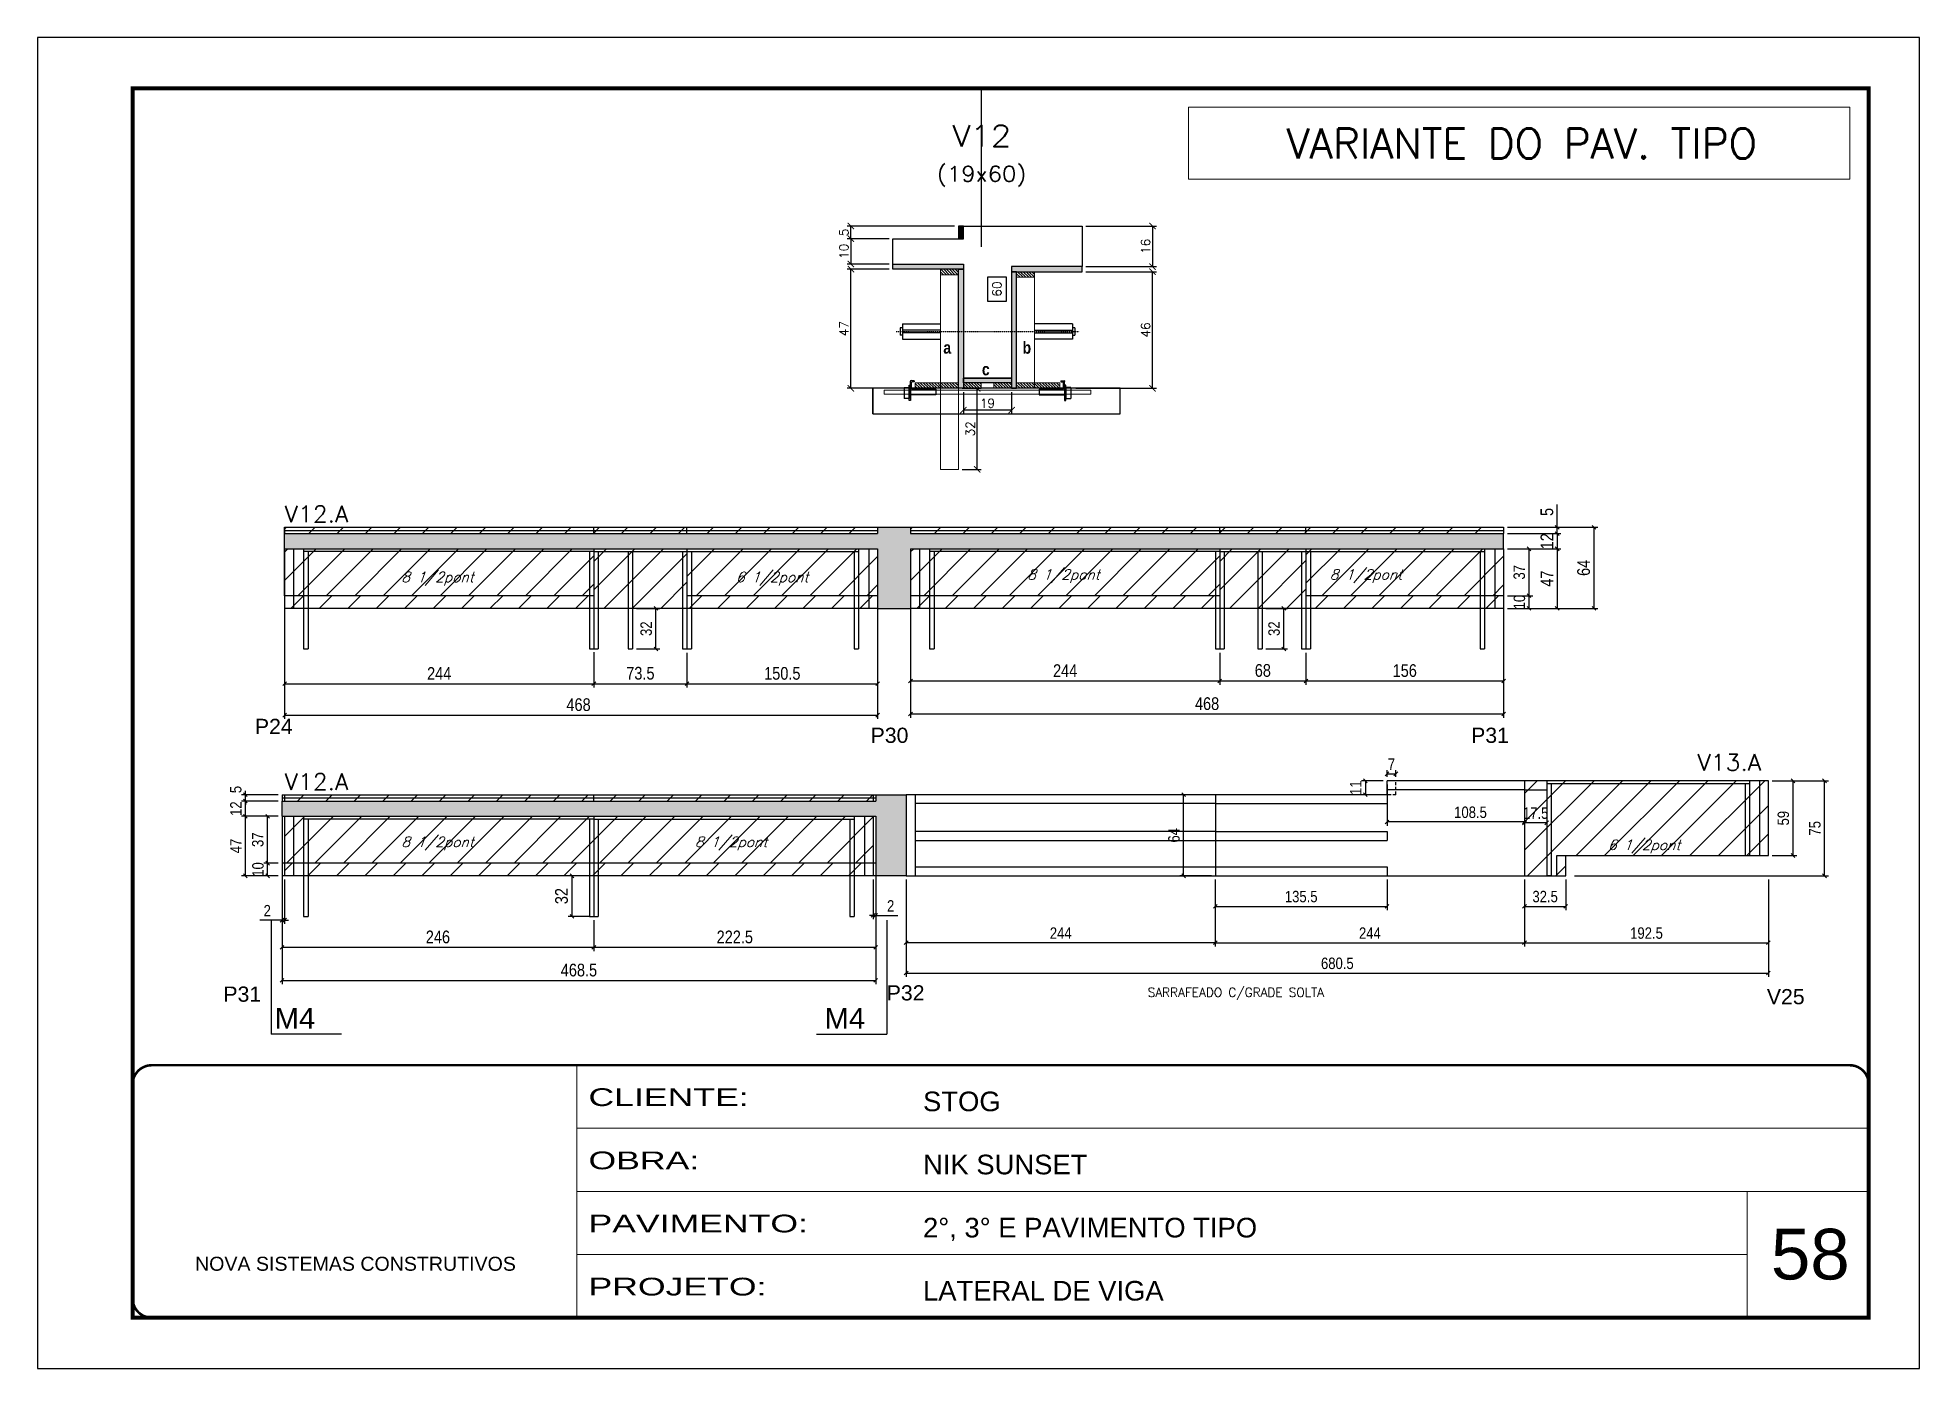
# Model space of a CAD drawing. Extents: x -10448 to -1189, y -11772 to 17235.
# Drawn here: x -8863 to -7378, y -286 to 764 of the extents above; entities that cross this region are included whole.
import ezdxf
from ezdxf.enums import TextEntityAlignment as Align

# ---------------------------------------------------------------- set-up
doc = ezdxf.new("R2010")
doc.units = 0
for name, pattern in [('CONTINUO', [0]), ('DASHED', [0.75, 0.5, -0.25]), ('HIDDEN', [0.375, 0.25, -0.125])]:
    doc.linetypes.add(name, pattern=pattern)
for name, color, linetype in [('5', 5, 'Continuous'), ('barrote', 251, 'Continuous'), ('COTA', 241, 'Continuous'), ('Cota Seção (2x)', 4, 'Continuous'), ('detalhes', 4, 'Continuous'), ('NOMENCLATURA', 7, 'Continuous'), ('Painéis', 200, 'Continuous'), ('presilha', 1, 'Continuous'), ('Reaproveitamento', 251, 'Continuous'), ('SARR_2.2x7', 40, 'Continuous'), ('SARR_3.5x7', 81, 'Continuous'), ('SARR_EDITAR', 141, 'Continuous'), ('TENSOR', 3, 'Continuous'), ('texto', 7, 'Continuous'), ('Texto de Titulo', 7, 'Continuous'), ('Texto Qtd Sarr', 242, 'Continuous')]:
    doc.layers.add(name, color=color, linetype=linetype)
for name, color, linetype, lineweight in [('CARIMBO', 255, 'Continuous', 9), ('CONCRETO', 251, 'Continuous', 25), ('Folhas', 255, 'Continuous', 9), ('Hachura', 251, 'Continuous', 9), ('Madeira', 126, 'Continuous', 18), ('SARRAFO DE PRESSAO', 251, 'DASHED', 9), ('SCO-___-LAJ', 2, 'Continuous', 0), ('Texto Seção', 7, 'Continuous', 15)]:
    doc.layers.add(name, color=color, linetype=linetype, lineweight=lineweight)
doc.layers.add('Laje_Perimetro', color=7, linetype='Continuous', plot=False)
doc.styles.add('ARIAL', font='arial.ttf')
doc.styles.add('COTA TECNICA', font='techl___.ttf', dxfattribs={"height": 10})
doc.styles.add('COTA TECNICA-50', font='techl___.ttf', dxfattribs={"height": 9})
doc.styles.add('REGUA-120', font='ROMANS.shx', dxfattribs={"height": 15})
doc.styles.add('Romans', font='romans.shx')
doc.styles.get("Standard").update_dxf_attribs({"font": 'arial.ttf'})
doc.styles.add('TECNICA', font='techb___.ttf', dxfattribs={"height": 10})
doc.styles.add('Tecnologia', font='')
doc.styles.get('Tecnologia').set_extended_font_data('Forgotten Futurist')
doc.dimstyles.new('COTA PAINEL-50', dxfattribs={"dimtxt": 9, "dimasz": 3, "dimexe": 3, "dimexo": 3, "dimgap": 3, "dimtad": 1, "dimdec": 1, "dimzin": 12, "dimdsep": 46, "dimtxsty": 'COTA TECNICA-50', "dimblk1": 'OBLIQUE', "dimblk2": 'OBLIQUE', "dimsah": 1, "dimcen": 0.9, "dimclrd": 4, "dimclre": 4, "dimclrt": 240, "dimadec": 1, "dimazin": 3, "dimtfac": 1, "dimtdec": 1, "dimtmove": 0, "dimatfit": 3, "dimfxl": 1, "dimtolj": 1, "dimtzin": 12, "dimarcsym": 0})
doc.dimstyles.new('Cota Seção (2x)', dxfattribs={"dimtxt": 7, "dimasz": 5, "dimexe": 3, "dimexo": 3, "dimgap": 2, "dimtad": 3, "dimdec": 1, "dimlfac": 0.5, "dimzin": 12, "dimdsep": 46, "dimtxsty": 'Romans', "dimblk": 'ARCHTICK', "dimcen": 0, "dimclrd": 4, "dimclre": 4, "dimclrt": 1, "dimadec": 1, "dimazin": 3, "dimtfac": 1, "dimtdec": 1, "dimtmove": 0, "dimatfit": 3, "dimldrblk": 'OBLIQUE', "dimfxl": 1, "dimtolj": 1, "dimtzin": 12, "dimarcsym": 0})
doc.dimstyles.new('Cota Seção interna', dxfattribs={"dimtxt": 7, "dimasz": 6, "dimexe": 0.18, "dimexo": 2, "dimgap": -4, "dimtad": 3, "dimdec": 1, "dimlfac": 0.5, "dimzin": 12, "dimdsep": 46, "dimtxsty": 'Romans', "dimblk": 'ARCHTICK', "dimcen": 0.09, "dimse1": 1, "dimse2": 1, "dimsd1": 1, "dimsd2": 1, "dimclrd": 180, "dimclre": 5, "dimclrt": 1, "dimadec": 0, "dimazin": 3, "dimtfac": 1, "dimtdec": 1, "dimtofl": 0, "dimtmove": 0, "dimatfit": 3, "dimldrblk": 'ARCHTICK', "dimfxl": 1, "dimtolj": 1, "dimtzin": 0, "dimarcsym": 0})
doc.dimstyles.new('PAINEL', dxfattribs={"dimtxt": 10, "dimasz": 3, "dimexe": 3, "dimexo": 3, "dimgap": 3, "dimtad": 1, "dimdec": 1, "dimzin": 12, "dimdsep": 46, "dimtxsty": 'COTA TECNICA', "dimblk1": 'OBLIQUE', "dimblk2": 'OBLIQUE', "dimsah": 1, "dimcen": 0.9, "dimclrd": 4, "dimclre": 4, "dimclrt": 240, "dimadec": 1, "dimazin": 3, "dimtfac": 1, "dimtdec": 1, "dimtmove": 0, "dimatfit": 3, "dimfxl": 1, "dimtolj": 1, "dimtzin": 12, "dimarcsym": 0})
pattern_1 = [(50, (-142652.7827, -29881.7286), (5.46554007, -0.47817257), [0.5715, -6.2865]), (355, (-142652.7827, -29881.7286), (-1.05730264, 5.73170536), [0.4572, -5.02921753]), (100.4514447, (-142652.327, -29881.7684), (4.40823741, 5.25353256), [0.48570026, -5.34270734]), (46.1842, (-142652.783, -29880.2046), (8.13237123, -1.26126984), [0.85725, -9.42975]), (96.6355576, (-142652.105, -29880.31), (7.122124, 7.42278374), [0.7285507, -8.01406824]), (351.184151, (-142652.783, -29880.205), (7.122124, 7.42278374), [0.685799, -7.54379196]), (21, (-142652.0207, -29880.5856), (4.54843174, -3.06795595), [0.5715, -6.2865]), (326, (-142652.0207, -29880.5856), (1.85406085, 5.52563898), [0.4572, -5.0292]), (71.451445, (-142651.6417, -29880.841), (6.40249258, 2.45768307), [0.48570026, -5.34269813]), (37.5, (-142652.7827, -29881.7286), (0.092658098, 2.536651166), [0, -4.96824, 0, -5.1054, 0, -5.04825]), (7.5, (-142652.7827, -29881.7286), (2.004589875, 3.005417245), [0, -2.91084, 0, -4.85394, 0, -1.92405]), (327.5, (-142654.482, -29881.7286), (4.067717855, -0.17186232), [0, -1.905, 0, -5.9436, 0, -7.8867]), (317.5, (-142655.244, -29881.7286), (4.44387544, 0.76279473), [0, -2.4765, 0, -3.94716, 0, -5.6007])]
pattern_2 = [(45, (-142652.783, -29881.729), (-11.2253202, 11.2253202), [])]
pattern_3 = [(45, (-139469.283, -18395.978), (-11.2253202, 11.2253202), [])]

msp = doc.modelspace()

# ---------------------------------------------------------------- texts
at = {"layer": '5', "linetype": 'Continuous'}
for s, rotation, p in [('P24', 0.00004, (-8691.83, 214.7)), ('P30', 0.00004, (-8205.92, 207.7)), ('P31', 0.00004, (-7732.01, 207.7)), ('P31', 0.00004, (-8716.69, 3.48)), ('P32', 359.99996, (-8193.21, 4.48)), ('V25', 0.00004, (-7498.63, 1.47))]:
    msp.add_text(s, height=12, rotation=rotation, dxfattribs=at).set_placement(p)
at = {"layer": 'CARIMBO', "style": 'ARIAL'}
msp.add_text('58', height=40, dxfattribs=at).set_placement((-7495.42, -215.68))
at = {"layer": 'detalhes', "style": 'TECNICA'}
for s, p in [('a', (-8148.52, 514.81)), ('b', (-8085.98, 514.8)), ('c', (-8118.09, 497.71))]:
    msp.add_text(s, height=9.6, dxfattribs=at).set_placement(p)
at = {"layer": 'NOMENCLATURA', "linetype": 'Continuous'}
for p in [(-8676.27, -17.88), (-8242.31, -17.88)]:
    msp.add_text('M4', height=16.5, dxfattribs=at).set_placement(p)
at = {"layer": 'Painéis', "color": 1, "insert": (-7917.66, 9.71), "char_height": 7, "attachment_point": 5, "style": 'Romans'}
msp.add_mtext('\\A1;SARRAFEADO C/GRADE SOLTA', dxfattribs=at)
at = {"layer": 'texto', "color": 2, "char_height": 8, "attachment_point": 5, "style": 'Romans'}
for s, insert in [('{\\Q19;\\C256;8 1/2pont}', (-8547.71, 337.29)), ('{\\Q19;\\C256;6 1/2pont}', (-8283.61, 337.29)), ('{\\Q19;\\C256;8 1/2pont}', (-8053.71, 339.29)), ('{\\Q19;\\C256;8 1/2pont}', (-7815.02, 339.29)), ('{\\Q19;\\C256;8 1/2pont}', (-8547.71, 128.26)), ('{\\Q19;\\C256;8 1/2pont}', (-8316.02, 128.26)), ('{\\Q19;\\C256;6 1/2pont}', (-7595.5, 125.89))]:
    msp.add_mtext(s, dxfattribs=dict(at, insert=insert))
at = {"layer": 'Texto Seção', "style": 'REGUA-120', "width": 1.05}
for s, p in [('V12.A', (-8668.36, 381.75)), ('V13.A', (-7553.45, 185.8)), ('V12.A', (-8668.36, 170.53))]:
    msp.add_text(s, height=13, dxfattribs=at).set_placement(p)
at = {"layer": 'Texto Seção', "insert": (-8012.29, 668.72), "char_height": 23.7362, "width": 640.4194, "attachment_point": 7, "style": 'REGUA-120'}
msp.add_mtext('\\pxqc,t6;^JVARIANTE DO PAV. TIPO', dxfattribs=at)

# ---------------------------------------------------------------- blocks, each defined once
blk = doc.blocks.new('9999999999')
at = {"color": 30, "linetype": 'CONTINUO'}
for p, q in [((98564.6, 34230.2), (98564.6, 34429.4)), ((98564.6, 34379.6), (99584, 34379.6)), ((98564.6, 34329.8), (99488, 34329.8)), ((99584, 34329.8), (99488, 34329.8)), ((99488, 34329.8), (99488, 34230.2)), ((98564.6, 34280), (99488, 34280))]:
    blk.add_line(p, q, dxfattribs=at)
at = {"color": 30, "linetype": 'CONTINUO', "const_width": 2}
blk.add_lwpolyline([(99584, 34230.2), (99584, 34414.4, 0.414214), (99569, 34429.4), (98229, 34429.4, 0.414214), (98214, 34414.4), (98214, 34245.2, 0.414214), (98229, 34230.2), (99584, 34230.2)], format="xyb", dxfattribs=at)
at = {"layer": 'Folhas'}
blk.add_lwpolyline([(98139, 34190.2), (99624, 34190.2), (99624, 35240.2), (98139, 35240.2)], close=True, dxfattribs=at)
at = {"layer": 'Folhas', "color": 30, "const_width": 3}
blk.add_lwpolyline([(98214, 34230.2), (99584, 34230.2), (99584, 35200.2), (98214, 35200.2)], close=True, dxfattribs=at)
at = {"color": 7, "linetype": 'Continuous', "ltscale": 5, "style": 'ARIAL'}
for s, height, p in [('STOG', 15.48, (98837.7, 34393.1)), ('NIK SUNSET', 15.48, (98837.7, 34343.3)), ('2°, 3° E PAVIMENTO TIPO', 15.483, (98837.7, 34293.5)), ('NOVA SISTEMAS CONSTRUTIVOS', 11.059, (98263.2, 34267.2)), ('LATERAL DE VIGA', 15.483, (98837.7, 34243.7))]:
    blk.add_text(s, height=height, dxfattribs=at).set_placement(p)
at = {"layer": 'Folhas', "color": 7, "style": 'Tecnologia', "width": 1.5}
for s, p in [('CLIENTE:', (98573.7, 34397.2)), ('OBRA:', (98573.7, 34347.3)), ('PAVIMENTO:', (98573.7, 34297.5)), ('PROJETO:', (98573.7, 34247.7))]:
    blk.add_text(s, height=14, dxfattribs=at).set_placement(p)
blk = doc.blocks.new('titulo1')
at = {"layer": 'Defpoints', "color": 252, "linetype": 'HIDDEN', "ltscale": 2}
blk.add_line((0, 0), (0, 125), dxfattribs=at)
at = {"layer": 'Defpoints', "style": 'Romans', "oblique": 15}
blk.add_attdef('FOLHA', text='', height=10, dxfattribs=at).set_placement((0, 15.6), align=Align.MIDDLE_CENTER)
at = {"layer": 'Texto Qtd Sarr', "color": 3, "style": 'Romans', "oblique": 15}
for tag, height, p in [('TITULO', 17, (0, 71.4)), ('SEÇÃO', 12, (0, 41.5))]:
    blk.add_attdef(tag, text='', height=height, dxfattribs=at).set_placement(p, align=Align.MIDDLE_CENTER)
blk = doc.blocks.new('_Oblique')
at = {"color": 0, "linetype": 'ByBlock', "lineweight": -2}
blk.add_line((-0.5, -0.5), (0.5, 0.5), dxfattribs=at)
blk = doc.blocks.new('*D991')
at = {"layer": 'COTA', "color": 4, "linetype": 'ByBlock', "lineweight": -2, "transparency": 16777216}
for p, q in [((-8668.4, 320.8), (-8668.4, 251.4)), ((-8424.4, 279.2), (-8424.4, 251.4)), ((-8668.4, 254.4), (-8424.4, 254.4))]:
    blk.add_line(p, q, dxfattribs=at)
at = {"layer": 'Defpoints', "color": 0, "linetype": 'ByBlock', "transparency": 16777216}
for p in [(-8668.4, 323.8), (-8424.4, 282.2), (-8424.4, 254.4)]:
    blk.add_point(p, dxfattribs=at)
at = {"layer": 'COTA', "color": 4, "linetype": 'ByBlock', "lineweight": -2, "transparency": 16777216, "xscale": 3, "yscale": 3, "zscale": 3, "rotation": 180}
blk.add_blockref('_Oblique', (-8668.4, 254.4), dxfattribs=at)
at = {"layer": 'COTA', "color": 4, "linetype": 'ByBlock', "lineweight": -2, "transparency": 16777216, "xscale": 3, "yscale": 3, "zscale": 3}
blk.add_blockref('_Oblique', (-8424.4, 254.4), dxfattribs=at)
at = {"layer": 'COTA', "color": 240, "linetype": 'ByBlock', "transparency": 16777216, "insert": (-8546.4, 262.5), "char_height": 10, "attachment_point": 5, "style": 'COTA TECNICA'}
blk.add_mtext('\\A1;244', dxfattribs=at)
blk = doc.blocks.new('*D2053')
at = {"layer": 'COTA', "color": 4, "linetype": 'ByBlock', "lineweight": -2, "transparency": 16777216}
for p, q in [((-8200.4, 310.8), (-8200.4, 251.4)), ((-8350.9, 278.8), (-8350.9, 251.4)), ((-8350.9, 254.4), (-8200.4, 254.4))]:
    blk.add_line(p, q, dxfattribs=at)
at = {"layer": 'Defpoints', "color": 0, "linetype": 'ByBlock', "transparency": 16777216}
for p in [(-8200.4, 313.8), (-8350.9, 281.8), (-8200.4, 254.4)]:
    blk.add_point(p, dxfattribs=at)
at = {"layer": 'COTA', "color": 4, "linetype": 'ByBlock', "lineweight": -2, "transparency": 16777216, "xscale": 3, "yscale": 3, "zscale": 3, "rotation": 180}
blk.add_blockref('_Oblique', (-8350.9, 254.4), dxfattribs=at)
at = {"layer": 'COTA', "color": 4, "linetype": 'ByBlock', "lineweight": -2, "transparency": 16777216, "xscale": 3, "yscale": 3, "zscale": 3}
blk.add_blockref('_Oblique', (-8200.4, 254.4), dxfattribs=at)
at = {"layer": 'COTA', "color": 240, "linetype": 'ByBlock', "transparency": 16777216, "insert": (-8275.6, 262.5), "char_height": 10, "attachment_point": 5, "style": 'COTA TECNICA'}
blk.add_mtext('\\A1;150.5', dxfattribs=at)
blk = doc.blocks.new('*D992')
at = {"layer": 'COTA', "color": 4, "linetype": 'ByBlock', "lineweight": -2, "transparency": 16777216}
for p, q in [((-8668.4, 320.8), (-8668.4, 226.6)), ((-8200.4, 320.8), (-8200.4, 226.6)), ((-8668.4, 229.6), (-8200.4, 229.6))]:
    blk.add_line(p, q, dxfattribs=at)
at = {"layer": 'Defpoints', "color": 0, "linetype": 'ByBlock', "transparency": 16777216}
for p in [(-8668.4, 323.8), (-8200.4, 323.8), (-8200.4, 229.6)]:
    blk.add_point(p, dxfattribs=at)
at = {"layer": 'COTA', "color": 4, "linetype": 'ByBlock', "lineweight": -2, "transparency": 16777216, "xscale": 3, "yscale": 3, "zscale": 3, "rotation": 180}
blk.add_blockref('_Oblique', (-8668.4, 229.6), dxfattribs=at)
at = {"layer": 'COTA', "color": 4, "linetype": 'ByBlock', "lineweight": -2, "transparency": 16777216, "xscale": 3, "yscale": 3, "zscale": 3}
blk.add_blockref('_Oblique', (-8200.4, 229.6), dxfattribs=at)
at = {"layer": 'COTA', "color": 240, "linetype": 'ByBlock', "transparency": 16777216, "insert": (-8436.4, 237.8), "char_height": 10, "attachment_point": 5, "style": 'COTA TECNICA'}
blk.add_mtext('\\A1;468', dxfattribs=at)
blk = doc.blocks.new('*D2054')
at = {"layer": 'COTA', "color": 4, "linetype": 'ByBlock', "lineweight": -2, "transparency": 16777216}
for p, q in [((-8174.4, 310.8), (-8174.4, 253.6)), ((-7930.4, 278.8), (-7930.4, 253.6)), ((-8174.4, 256.6), (-7930.4, 256.6))]:
    blk.add_line(p, q, dxfattribs=at)
at = {"layer": 'Defpoints', "color": 0, "linetype": 'ByBlock', "transparency": 16777216}
for p in [(-8174.4, 313.8), (-7930.4, 281.8), (-7930.4, 256.6)]:
    blk.add_point(p, dxfattribs=at)
at = {"layer": 'COTA', "color": 4, "linetype": 'ByBlock', "lineweight": -2, "transparency": 16777216, "xscale": 3, "yscale": 3, "zscale": 3, "rotation": 180}
blk.add_blockref('_Oblique', (-8174.4, 256.6), dxfattribs=at)
at = {"layer": 'COTA', "color": 4, "linetype": 'ByBlock', "lineweight": -2, "transparency": 16777216, "xscale": 3, "yscale": 3, "zscale": 3}
blk.add_blockref('_Oblique', (-7930.4, 256.6), dxfattribs=at)
at = {"layer": 'COTA', "color": 240, "linetype": 'ByBlock', "transparency": 16777216, "insert": (-8052.4, 264.7), "char_height": 10, "attachment_point": 5, "style": 'COTA TECNICA'}
blk.add_mtext('\\A1;244', dxfattribs=at)
blk = doc.blocks.new('*D2055')
at = {"layer": 'COTA', "color": 4, "linetype": 'ByBlock', "lineweight": -2, "transparency": 16777216}
for p, q in [((-7706.4, 310.8), (-7706.4, 253.6)), ((-7862.4, 278.8), (-7862.4, 253.6)), ((-7862.4, 256.6), (-7706.4, 256.6))]:
    blk.add_line(p, q, dxfattribs=at)
at = {"layer": 'Defpoints', "color": 0, "linetype": 'ByBlock', "transparency": 16777216}
for p in [(-7706.4, 313.8), (-7862.4, 281.8), (-7706.4, 256.6)]:
    blk.add_point(p, dxfattribs=at)
at = {"layer": 'COTA', "color": 4, "linetype": 'ByBlock', "lineweight": -2, "transparency": 16777216, "xscale": 3, "yscale": 3, "zscale": 3, "rotation": 180}
blk.add_blockref('_Oblique', (-7862.4, 256.6), dxfattribs=at)
at = {"layer": 'COTA', "color": 4, "linetype": 'ByBlock', "lineweight": -2, "transparency": 16777216, "xscale": 3, "yscale": 3, "zscale": 3}
blk.add_blockref('_Oblique', (-7706.4, 256.6), dxfattribs=at)
at = {"layer": 'COTA', "color": 240, "linetype": 'ByBlock', "transparency": 16777216, "insert": (-7784.4, 264.7), "char_height": 10, "attachment_point": 5, "style": 'COTA TECNICA'}
blk.add_mtext('\\A1;156', dxfattribs=at)
blk = doc.blocks.new('*D993')
at = {"layer": 'COTA', "color": 4, "linetype": 'ByBlock', "lineweight": -2, "transparency": 16777216}
for p, q in [((-8174.4, 320.8), (-8174.4, 227.5)), ((-7706.4, 320.8), (-7706.4, 227.5)), ((-8174.4, 230.5), (-7706.4, 230.5))]:
    blk.add_line(p, q, dxfattribs=at)
at = {"layer": 'Defpoints', "color": 0, "linetype": 'ByBlock', "transparency": 16777216}
for p in [(-8174.4, 323.8), (-7706.4, 323.8), (-7706.4, 230.5)]:
    blk.add_point(p, dxfattribs=at)
at = {"layer": 'COTA', "color": 4, "linetype": 'ByBlock', "lineweight": -2, "transparency": 16777216, "xscale": 3, "yscale": 3, "zscale": 3, "rotation": 180}
blk.add_blockref('_Oblique', (-8174.4, 230.5), dxfattribs=at)
at = {"layer": 'COTA', "color": 4, "linetype": 'ByBlock', "lineweight": -2, "transparency": 16777216, "xscale": 3, "yscale": 3, "zscale": 3}
blk.add_blockref('_Oblique', (-7706.4, 230.5), dxfattribs=at)
at = {"layer": 'COTA', "color": 240, "linetype": 'ByBlock', "transparency": 16777216, "insert": (-7940.4, 238.6), "char_height": 10, "attachment_point": 5, "style": 'COTA TECNICA'}
blk.add_mtext('\\A1;468', dxfattribs=at)
blk = doc.blocks.new('*D2056')
at = {"layer": 'COTA', "color": 4, "linetype": 'ByBlock', "lineweight": -2, "transparency": 16777216}
for p, q in [((-7703.4, 360.8), (-7661.1, 360.8)), ((-7664.1, 360.8), (-7664.1, 313.8)), ((-7703.4, 313.8), (-7661.1, 313.8))]:
    blk.add_line(p, q, dxfattribs=at)
at = {"layer": 'Defpoints', "color": 0, "linetype": 'ByBlock', "transparency": 16777216}
for p in [(-7706.4, 360.8), (-7706.4, 313.8), (-7664.1, 313.8)]:
    blk.add_point(p, dxfattribs=at)
at = {"layer": 'COTA', "color": 4, "linetype": 'ByBlock', "lineweight": -2, "transparency": 16777216, "xscale": 3, "yscale": 3, "zscale": 3}
for p, rotation in [((-7664.1, 360.8), 90), ((-7664.1, 313.8), 270)]:
    blk.add_blockref('_Oblique', p, dxfattribs=dict(at, rotation=rotation))
at = {"layer": 'COTA', "color": 240, "linetype": 'ByBlock', "transparency": 16777216, "insert": (-7672.2, 337.3), "char_height": 10, "attachment_point": 5, "rotation": 90, "style": 'COTA TECNICA'}
blk.add_mtext('\\A1;47', dxfattribs=at)
blk = doc.blocks.new('*D2057')
at = {"layer": 'COTA', "color": 4, "linetype": 'ByBlock', "lineweight": -2, "transparency": 16777216}
for p, q in [((-7664.1, 377.8), (-7664.1, 395.9)), ((-7703.4, 377.8), (-7661.1, 377.8)), ((-7703.4, 372.8), (-7661.1, 372.8)), ((-7664.1, 372.8), (-7664.1, 377.8)), ((-7664.1, 372.8), (-7664.1, 369.8))]:
    blk.add_line(p, q, dxfattribs=at)
at = {"layer": 'Defpoints', "color": 0, "linetype": 'ByBlock', "transparency": 16777216}
for p in [(-7706.4, 377.8), (-7706.4, 372.8), (-7664.1, 377.8)]:
    blk.add_point(p, dxfattribs=at)
at = {"layer": 'COTA', "color": 4, "linetype": 'ByBlock', "lineweight": -2, "transparency": 16777216, "xscale": 3, "yscale": 3, "zscale": 3}
for p, rotation in [((-7664.1, 377.8), 270), ((-7664.1, 372.8), 90)]:
    blk.add_blockref('_Oblique', p, dxfattribs=dict(at, rotation=rotation))
at = {"layer": 'COTA', "color": 240, "linetype": 'ByBlock', "transparency": 16777216, "insert": (-7672.2, 389.9), "char_height": 10, "attachment_point": 5, "rotation": 90, "style": 'COTA TECNICA'}
blk.add_mtext('\\A1;5', dxfattribs=at)
blk = doc.blocks.new('*D994')
at = {"layer": 'COTA', "color": 4, "linetype": 'ByBlock', "lineweight": -2, "transparency": 16777216}
for p, q in [((-7703.4, 377.8), (-7632.1, 377.8)), ((-7635.1, 377.8), (-7635.1, 313.8)), ((-7703.4, 313.8), (-7632.1, 313.8))]:
    blk.add_line(p, q, dxfattribs=at)
at = {"layer": 'Defpoints', "color": 0, "linetype": 'ByBlock', "transparency": 16777216}
for p in [(-7706.4, 377.8), (-7706.4, 313.8), (-7635.1, 313.8)]:
    blk.add_point(p, dxfattribs=at)
at = {"layer": 'COTA', "color": 4, "linetype": 'ByBlock', "lineweight": -2, "transparency": 16777216, "xscale": 3, "yscale": 3, "zscale": 3}
for p, rotation in [((-7635.1, 377.8), 90), ((-7635.1, 313.8), 270)]:
    blk.add_blockref('_Oblique', p, dxfattribs=dict(at, rotation=rotation))
at = {"layer": 'COTA', "color": 240, "linetype": 'ByBlock', "transparency": 16777216, "insert": (-7643.2, 345.8), "char_height": 10, "attachment_point": 5, "rotation": 90, "style": 'COTA TECNICA'}
blk.add_mtext('\\A1;64', dxfattribs=at)
blk = doc.blocks.new('*D995')
at = {"layer": 'COTA', "color": 4, "linetype": 'ByBlock', "lineweight": -2, "transparency": 16777216}
for p, q in [((-8670.4, 109.8), (-8670.4, 43.4)), ((-8424.4, 67.8), (-8424.4, 43.4)), ((-8670.4, 46.4), (-8424.4, 46.4))]:
    blk.add_line(p, q, dxfattribs=at)
at = {"layer": 'Defpoints', "color": 0, "linetype": 'ByBlock', "transparency": 16777216}
for p in [(-8670.4, 112.8), (-8424.4, 70.8), (-8424.4, 46.4)]:
    blk.add_point(p, dxfattribs=at)
at = {"layer": 'COTA', "color": 4, "linetype": 'ByBlock', "lineweight": -2, "transparency": 16777216, "xscale": 3, "yscale": 3, "zscale": 3, "rotation": 180}
blk.add_blockref('_Oblique', (-8670.4, 46.4), dxfattribs=at)
at = {"layer": 'COTA', "color": 4, "linetype": 'ByBlock', "lineweight": -2, "transparency": 16777216, "xscale": 3, "yscale": 3, "zscale": 3}
blk.add_blockref('_Oblique', (-8424.4, 46.4), dxfattribs=at)
at = {"layer": 'COTA', "color": 240, "linetype": 'ByBlock', "transparency": 16777216, "insert": (-8547.4, 54.5), "char_height": 10, "attachment_point": 5, "style": 'COTA TECNICA'}
blk.add_mtext('\\A1;246', dxfattribs=at)
blk = doc.blocks.new('*D996')
at = {"layer": 'COTA', "color": 4, "linetype": 'ByBlock', "lineweight": -2, "transparency": 16777216}
for p, q in [((-8201.9, 109.8), (-8201.9, 43.4)), ((-8424.4, 67.8), (-8424.4, 43.4)), ((-8424.4, 46.4), (-8201.9, 46.4))]:
    blk.add_line(p, q, dxfattribs=at)
at = {"layer": 'Defpoints', "color": 0, "linetype": 'ByBlock', "transparency": 16777216}
for p in [(-8201.9, 112.8), (-8424.4, 70.8), (-8201.9, 46.4)]:
    blk.add_point(p, dxfattribs=at)
at = {"layer": 'COTA', "color": 4, "linetype": 'ByBlock', "lineweight": -2, "transparency": 16777216, "xscale": 3, "yscale": 3, "zscale": 3, "rotation": 180}
blk.add_blockref('_Oblique', (-8424.4, 46.4), dxfattribs=at)
at = {"layer": 'COTA', "color": 4, "linetype": 'ByBlock', "lineweight": -2, "transparency": 16777216, "xscale": 3, "yscale": 3, "zscale": 3}
blk.add_blockref('_Oblique', (-8201.9, 46.4), dxfattribs=at)
at = {"layer": 'COTA', "color": 240, "linetype": 'ByBlock', "transparency": 16777216, "insert": (-8313.1, 54.5), "char_height": 10, "attachment_point": 5, "style": 'COTA TECNICA'}
blk.add_mtext('\\A1;222.5', dxfattribs=at)
blk = doc.blocks.new('*D997')
at = {"layer": 'COTA', "color": 4, "linetype": 'ByBlock', "lineweight": -2, "transparency": 16777216}
for p, q in [((-8670.4, 109.8), (-8670.4, 17.3)), ((-8201.9, 109.8), (-8201.9, 17.3)), ((-8670.4, 20.3), (-8201.9, 20.3))]:
    blk.add_line(p, q, dxfattribs=at)
at = {"layer": 'Defpoints', "color": 0, "linetype": 'ByBlock', "transparency": 16777216}
for p in [(-8670.4, 112.8), (-8201.9, 112.8), (-8201.9, 20.3)]:
    blk.add_point(p, dxfattribs=at)
at = {"layer": 'COTA', "color": 4, "linetype": 'ByBlock', "lineweight": -2, "transparency": 16777216, "xscale": 3, "yscale": 3, "zscale": 3, "rotation": 180}
blk.add_blockref('_Oblique', (-8670.4, 20.3), dxfattribs=at)
at = {"layer": 'COTA', "color": 4, "linetype": 'ByBlock', "lineweight": -2, "transparency": 16777216, "xscale": 3, "yscale": 3, "zscale": 3}
blk.add_blockref('_Oblique', (-8201.9, 20.3), dxfattribs=at)
at = {"layer": 'COTA', "color": 240, "linetype": 'ByBlock', "transparency": 16777216, "insert": (-8436.1, 28.4), "char_height": 10, "attachment_point": 5, "style": 'COTA TECNICA'}
blk.add_mtext('\\A1;468.5', dxfattribs=at)
blk = doc.blocks.new('*D2058')
at = {"layer": 'COTA', "color": 4, "linetype": 'ByBlock', "lineweight": -2, "transparency": 16777216}
for p, q in [((-8427.4, 102.8), (-8444.6, 102.8)), ((-8441.6, 102.8), (-8441.6, 70.8)), ((-8427.4, 70.8), (-8444.6, 70.8))]:
    blk.add_line(p, q, dxfattribs=at)
at = {"layer": 'Defpoints', "color": 0, "linetype": 'ByBlock', "transparency": 16777216}
for p in [(-8424.4, 102.8), (-8441.6, 70.8), (-8424.4, 70.8)]:
    blk.add_point(p, dxfattribs=at)
at = {"layer": 'COTA', "color": 4, "linetype": 'ByBlock', "lineweight": -2, "transparency": 16777216, "xscale": 3, "yscale": 3, "zscale": 3}
for p, rotation in [((-8441.6, 102.8), 90), ((-8441.6, 70.8), 270)]:
    blk.add_blockref('_Oblique', p, dxfattribs=dict(at, rotation=rotation))
at = {"layer": 'COTA', "color": 240, "linetype": 'ByBlock', "transparency": 16777216, "insert": (-8449.8, 86.8), "char_height": 10, "attachment_point": 5, "rotation": 90, "style": 'COTA TECNICA'}
blk.add_mtext('\\A1;32', dxfattribs=at)
blk = doc.blocks.new('*D2059')
at = {"layer": 'COTA', "color": 4, "linetype": 'ByBlock', "lineweight": -2, "transparency": 16777216}
for p, q in [((-8424.4, 278.8), (-8424.4, 251.4)), ((-8350.9, 278.8), (-8350.9, 251.4)), ((-8424.4, 254.4), (-8350.9, 254.4))]:
    blk.add_line(p, q, dxfattribs=at)
at = {"layer": 'Defpoints', "color": 0, "linetype": 'ByBlock', "transparency": 16777216}
for p in [(-8424.4, 281.8), (-8350.9, 281.8), (-8350.9, 254.4)]:
    blk.add_point(p, dxfattribs=at)
at = {"layer": 'COTA', "color": 4, "linetype": 'ByBlock', "lineweight": -2, "transparency": 16777216, "xscale": 3, "yscale": 3, "zscale": 3, "rotation": 180}
blk.add_blockref('_Oblique', (-8424.4, 254.4), dxfattribs=at)
at = {"layer": 'COTA', "color": 4, "linetype": 'ByBlock', "lineweight": -2, "transparency": 16777216, "xscale": 3, "yscale": 3, "zscale": 3}
blk.add_blockref('_Oblique', (-8350.9, 254.4), dxfattribs=at)
at = {"layer": 'COTA', "color": 240, "linetype": 'ByBlock', "transparency": 16777216, "insert": (-8387.6, 262.6), "char_height": 10, "attachment_point": 5, "style": 'COTA TECNICA'}
blk.add_mtext('\\A1;73.5', dxfattribs=at)
blk = doc.blocks.new('*D2060')
at = {"layer": 'COTA', "color": 4, "linetype": 'ByBlock', "lineweight": -2, "transparency": 16777216}
for p, q in [((-7930.4, 278.8), (-7930.4, 253.6)), ((-7862.4, 278.8), (-7862.4, 253.6)), ((-7930.4, 256.6), (-7862.4, 256.6))]:
    blk.add_line(p, q, dxfattribs=at)
at = {"layer": 'Defpoints', "color": 0, "linetype": 'ByBlock', "transparency": 16777216}
for p in [(-7930.4, 281.8), (-7862.4, 281.8), (-7862.4, 256.6)]:
    blk.add_point(p, dxfattribs=at)
at = {"layer": 'COTA', "color": 4, "linetype": 'ByBlock', "lineweight": -2, "transparency": 16777216, "xscale": 3, "yscale": 3, "zscale": 3, "rotation": 180}
blk.add_blockref('_Oblique', (-7930.4, 256.6), dxfattribs=at)
at = {"layer": 'COTA', "color": 4, "linetype": 'ByBlock', "lineweight": -2, "transparency": 16777216, "xscale": 3, "yscale": 3, "zscale": 3}
blk.add_blockref('_Oblique', (-7862.4, 256.6), dxfattribs=at)
at = {"layer": 'COTA', "color": 240, "linetype": 'ByBlock', "transparency": 16777216, "insert": (-7896.4, 264.8), "char_height": 10, "attachment_point": 5, "style": 'COTA TECNICA'}
blk.add_mtext('\\A1;68', dxfattribs=at)
blk = doc.blocks.new('*D2095')
at = {"layer": 'COTA', "color": 4, "linetype": 'ByBlock', "lineweight": -2, "transparency": 16777216}
for p, q in [((-7703.4, 372.8), (-7661.1, 372.8)), ((-7664.1, 372.8), (-7664.1, 360.8)), ((-7703.4, 360.8), (-7661.1, 360.8))]:
    blk.add_line(p, q, dxfattribs=at)
at = {"layer": 'Defpoints', "color": 0, "linetype": 'ByBlock', "transparency": 16777216}
for p in [(-7706.4, 372.8), (-7706.4, 360.8), (-7664.1, 360.8)]:
    blk.add_point(p, dxfattribs=at)
at = {"layer": 'COTA', "color": 4, "linetype": 'ByBlock', "lineweight": -2, "transparency": 16777216, "xscale": 3, "yscale": 3, "zscale": 3}
for p, rotation in [((-7664.1, 372.8), 90), ((-7664.1, 360.8), 270)]:
    blk.add_blockref('_Oblique', p, dxfattribs=dict(at, rotation=rotation))
at = {"layer": 'COTA', "color": 240, "linetype": 'ByBlock', "transparency": 16777216, "insert": (-7672.2, 366.8), "char_height": 10, "attachment_point": 5, "rotation": 90, "style": 'COTA TECNICA'}
blk.add_mtext('\\A1;12', dxfattribs=at)
blk = doc.blocks.new('*D1030')
at = {"layer": 'COTA', "color": 4, "linetype": 'ByBlock', "lineweight": -2, "transparency": 16777216}
for p, q in [((-8670.4, 99.8), (-8670.4, 64.8)), ((-8668.4, 99.8), (-8668.4, 64.8)), ((-8670.4, 67.8), (-8687.9, 67.8)), ((-8668.4, 67.8), (-8670.4, 67.8)), ((-8668.4, 67.8), (-8665.4, 67.8))]:
    blk.add_line(p, q, dxfattribs=at)
at = {"layer": 'Defpoints', "color": 0, "linetype": 'ByBlock', "transparency": 16777216}
for p in [(-8670.4, 102.8), (-8668.4, 102.8), (-8670.4, 67.8)]:
    blk.add_point(p, dxfattribs=at)
at = {"layer": 'COTA', "color": 4, "linetype": 'ByBlock', "lineweight": -2, "transparency": 16777216, "xscale": 3, "yscale": 3, "zscale": 3}
blk.add_blockref('_Oblique', (-8670.4, 67.8), dxfattribs=at)
at = {"layer": 'COTA', "color": 4, "linetype": 'ByBlock', "lineweight": -2, "transparency": 16777216, "xscale": 3, "yscale": 3, "zscale": 3, "rotation": 180}
blk.add_blockref('_Oblique', (-8668.4, 67.8), dxfattribs=at)
at = {"layer": 'COTA', "color": 240, "linetype": 'ByBlock', "transparency": 16777216, "insert": (-8682.1, 75.3), "char_height": 9, "attachment_point": 5, "style": 'COTA TECNICA-50'}
blk.add_mtext('\\A1;2', dxfattribs=at)
blk = doc.blocks.new('*D1031')
at = {"layer": 'COTA', "color": 4, "linetype": 'ByBlock', "lineweight": -2, "transparency": 16777216}
for p, q in [((-8203.9, 99.8), (-8203.9, 68.6)), ((-8201.9, 99.8), (-8201.9, 68.6)), ((-8203.9, 71.6), (-8206.9, 71.6)), ((-8203.9, 71.6), (-8201.9, 71.6)), ((-8201.9, 71.6), (-8184.4, 71.6))]:
    blk.add_line(p, q, dxfattribs=at)
at = {"layer": 'Defpoints', "color": 0, "linetype": 'ByBlock', "transparency": 16777216}
for p in [(-8203.9, 102.8), (-8201.9, 102.8), (-8201.9, 71.6)]:
    blk.add_point(p, dxfattribs=at)
at = {"layer": 'COTA', "color": 4, "linetype": 'ByBlock', "lineweight": -2, "transparency": 16777216, "xscale": 3, "yscale": 3, "zscale": 3}
blk.add_blockref('_Oblique', (-8203.9, 71.6), dxfattribs=at)
at = {"layer": 'COTA', "color": 4, "linetype": 'ByBlock', "lineweight": -2, "transparency": 16777216, "xscale": 3, "yscale": 3, "zscale": 3, "rotation": 180}
blk.add_blockref('_Oblique', (-8201.9, 71.6), dxfattribs=at)
at = {"layer": 'COTA', "color": 240, "linetype": 'ByBlock', "transparency": 16777216, "insert": (-8190.1, 79.1), "char_height": 9, "attachment_point": 5, "style": 'COTA TECNICA-50'}
blk.add_mtext('\\A1;2', dxfattribs=at)
blk = doc.blocks.new('_ArchTick')
at = {"color": 0, "linetype": 'ByBlock', "const_width": 0.15}
blk.add_lwpolyline([(-0.5, -0.5), (0.5, 0.5)], dxfattribs=at)
blk = doc.blocks.new('*D1032')
at = {"layer": 'COTA', "color": 4, "lineweight": -2, "transparency": 16777216}
for p, q in [((-8191.3, 581.5), (-8224.5, 581.5)), ((-8221.5, 487.5), (-8221.5, 581.5)), ((-8173.7, 487.5), (-8224.5, 487.5))]:
    blk.add_line(p, q, dxfattribs=at)
at = {"layer": 'Defpoints', "color": 0, "transparency": 16777216}
for p in [(-8221.5, 581.5), (-8188.3, 581.5), (-8170.7, 487.5)]:
    blk.add_point(p, dxfattribs=at)
at = {"layer": 'COTA', "color": 4, "lineweight": -2, "transparency": 16777216, "xscale": 5, "yscale": 5, "zscale": 5}
for p, rotation in [((-8221.5, 581.5), 90), ((-8221.5, 487.5), 270)]:
    blk.add_blockref('_ArchTick', p, dxfattribs=dict(at, rotation=rotation))
at = {"layer": 'COTA', "color": 1, "transparency": 16777216, "insert": (-8227, 534.5), "char_height": 7, "attachment_point": 5, "rotation": 90, "style": 'Romans'}
blk.add_mtext('\\A1;47', dxfattribs=at)
blk = doc.blocks.new('*D1033')
at = {"layer": 'COTA', "color": 4, "lineweight": -2, "transparency": 16777216}
for p, q in [((-8191.3, 605.5), (-8224.5, 605.5)), ((-8221.5, 605.5), (-8221.5, 585.5)), ((-8191.3, 585.5), (-8224.5, 585.5))]:
    blk.add_line(p, q, dxfattribs=at)
at = {"layer": 'Defpoints', "color": 0, "transparency": 16777216}
for p in [(-8188.3, 605.5), (-8221.5, 585.5), (-8188.3, 585.5)]:
    blk.add_point(p, dxfattribs=at)
at = {"layer": 'COTA', "color": 4, "lineweight": -2, "transparency": 16777216, "xscale": 5, "yscale": 5, "zscale": 5}
for p, rotation in [((-8221.5, 605.5), 90), ((-8221.5, 585.5), 270)]:
    blk.add_blockref('_ArchTick', p, dxfattribs=dict(at, rotation=rotation))
at = {"layer": 'COTA', "color": 1, "transparency": 16777216, "insert": (-8227, 595.5), "char_height": 7, "attachment_point": 5, "rotation": 90, "style": 'Romans'}
blk.add_mtext('\\A1;10', dxfattribs=at)
blk = doc.blocks.new('*D1034')
at = {"layer": 'COTA', "color": 4, "lineweight": -2, "transparency": 16777216}
for p, q in [((-8036.1, 579.5), (-7980.4, 579.5)), ((-7983.4, 487.5), (-7983.4, 579.5)), ((-8044.1, 487.5), (-7980.4, 487.5))]:
    blk.add_line(p, q, dxfattribs=at)
at = {"layer": 'Defpoints', "color": 0, "transparency": 16777216}
for p in [(-8039.1, 579.5), (-7983.4, 579.5), (-8047.1, 487.5)]:
    blk.add_point(p, dxfattribs=at)
at = {"layer": 'COTA', "color": 4, "lineweight": -2, "transparency": 16777216, "xscale": 5, "yscale": 5, "zscale": 5}
for p, rotation in [((-7983.4, 579.5), 90), ((-7983.4, 487.5), 270)]:
    blk.add_blockref('_ArchTick', p, dxfattribs=dict(at, rotation=rotation))
at = {"layer": 'COTA', "color": 1, "transparency": 16777216, "insert": (-7988.9, 533.5), "char_height": 7, "attachment_point": 5, "rotation": 90, "style": 'Romans'}
blk.add_mtext('\\A1;46', dxfattribs=at)
blk = doc.blocks.new('*D1035')
at = {"layer": 'Cota Seção (2x)', "color": 180, "lineweight": -2, "transparency": 16777216}
for p, q in [((-8098.7, 575.3), (-8113.7, 575.3)), ((-8113.7, 575.3), (-8113.7, 556.3)), ((-8098.7, 556.3), (-8098.7, 575.3)), ((-8113.7, 556.3), (-8098.7, 556.3))]:
    blk.add_line(p, q, dxfattribs=at)
at = {"layer": 'Defpoints', "color": 0, "transparency": 16777216}
for p in [(-8094.7, 615.5), (-8094.7, 615.5), (-8094.7, 495.5)]:
    blk.add_point(p, dxfattribs=at)
at = {"layer": 'Cota Seção (2x)', "color": 1, "transparency": 16777216, "insert": (-8106.2, 565.8), "char_height": 7, "attachment_point": 5, "rotation": 90, "style": 'Romans'}
blk.add_mtext('\\A1;60', dxfattribs=at)
blk = doc.blocks.new('PRESILHA METÁLICA 1')
at = {"layer": 'presilha'}
for p, q in [((0, 13), (6, 13)), ((0, 13), (0, 0)), ((6, 0), (0, 0)), ((6, 15.5), (7.5, 15.5)), ((6, -2.5), (6, 15.5)), ((6, 13), (6, 0)), ((7.5, 10.6), (7.5, 19.9)), ((7.5, 15.5), (7.5, -2.5)), ((37.5, 4.1), (7.5, 4.1)), ((12, 21), (8.6, 21)), ((9, 11.6), (9, 18.9)), ((12, 19.5), (9.6, 19.5)), ((37.5, 11), (9.6, 11)), ((12, 21), (12, 19.5)), ((37.5, 11), (37.5, 4.1)), ((7.5, -2.5), (6, -2.5))]:
    blk.add_line(p, q, dxfattribs=at)
for centre, radius, start, end in [((8.6, 19.9), 1.14, 90, 180), ((9.6, 18.9), 0.57, 90, 180), ((9.6, 11.6), 0.57, 180, 270)]:
    blk.add_arc(centre, radius, start, end, dxfattribs=at)
blk = doc.blocks.new('*D1036')
at = {"layer": 'COTA', "color": 4, "lineweight": -2, "transparency": 16777216}
for p, q in [((-8132.7, 484.5), (-8132.7, 467.2)), ((-8094.7, 484.5), (-8094.7, 467.2)), ((-8094.7, 470.2), (-8132.7, 470.2))]:
    blk.add_line(p, q, dxfattribs=at)
at = {"layer": 'Defpoints', "color": 0, "transparency": 16777216}
for p in [(-8132.7, 487.5), (-8094.7, 487.5), (-8132.7, 470.2)]:
    blk.add_point(p, dxfattribs=at)
at = {"layer": 'COTA', "color": 4, "lineweight": -2, "transparency": 16777216, "xscale": 5, "yscale": 5, "zscale": 5, "rotation": 180}
blk.add_blockref('_ArchTick', (-8132.7, 470.2), dxfattribs=at)
at = {"layer": 'COTA', "color": 4, "lineweight": -2, "transparency": 16777216, "xscale": 5, "yscale": 5, "zscale": 5}
blk.add_blockref('_ArchTick', (-8094.7, 470.2), dxfattribs=at)
at = {"layer": 'COTA', "color": 1, "transparency": 16777216, "insert": (-8113.7, 475.7), "char_height": 7, "attachment_point": 5, "style": 'Romans'}
blk.add_mtext('\\A1;19', dxfattribs=at)
blk = doc.blocks.new('*D2096')
at = {"layer": 'COTA', "color": 4, "lineweight": -2, "transparency": 16777216}
for p, q in [((-8036.1, 615.5), (-7980.4, 615.5)), ((-7983.4, 615.5), (-7983.4, 583.5)), ((-8036.1, 583.5), (-7980.4, 583.5))]:
    blk.add_line(p, q, dxfattribs=at)
at = {"layer": 'Defpoints', "color": 0, "transparency": 16777216}
for p in [(-8039.1, 615.5), (-8039.1, 583.5), (-7983.4, 583.5)]:
    blk.add_point(p, dxfattribs=at)
at = {"layer": 'COTA', "color": 4, "lineweight": -2, "transparency": 16777216, "xscale": 5, "yscale": 5, "zscale": 5}
for p, rotation in [((-7983.4, 615.5), 90), ((-7983.4, 583.5), 270)]:
    blk.add_blockref('_ArchTick', p, dxfattribs=dict(at, rotation=rotation))
at = {"layer": 'COTA', "color": 1, "transparency": 16777216, "insert": (-7988.9, 599.5), "char_height": 7, "attachment_point": 5, "rotation": 90, "style": 'Romans'}
blk.add_mtext('\\A1;16', dxfattribs=at)
blk = doc.blocks.new('*D2097')
at = {"layer": 'COTA', "color": 4, "lineweight": -2, "transparency": 16777216}
for p, q in [((-8139.7, 615.5), (-8224.5, 615.5)), ((-8221.5, 605.5), (-8221.5, 615.5)), ((-8191.3, 605.5), (-8224.5, 605.5))]:
    blk.add_line(p, q, dxfattribs=at)
at = {"layer": 'Defpoints', "color": 0, "transparency": 16777216}
for p in [(-8221.5, 615.5), (-8136.7, 615.5), (-8188.3, 605.5)]:
    blk.add_point(p, dxfattribs=at)
at = {"layer": 'COTA', "color": 4, "lineweight": -2, "transparency": 16777216, "xscale": 5, "yscale": 5, "zscale": 5}
for p, rotation in [((-8221.5, 615.5), 90), ((-8221.5, 605.5), 270)]:
    blk.add_blockref('_ArchTick', p, dxfattribs=dict(at, rotation=rotation))
at = {"layer": 'COTA', "color": 1, "transparency": 16777216, "insert": (-8227, 610.5), "char_height": 7, "attachment_point": 5, "rotation": 90, "style": 'Romans'}
blk.add_mtext('\\A1;5', dxfattribs=at)
blk = doc.blocks.new('*D2098')
at = {"layer": 'COTA', "color": 4, "lineweight": -2, "transparency": 16777216}
for p, q in [((-8133.7, 487.5), (-8118.8, 487.5)), ((-8121.8, 423.5), (-8121.8, 487.5)), ((-8133.7, 423.5), (-8118.8, 423.5))]:
    blk.add_line(p, q, dxfattribs=at)
at = {"layer": 'Defpoints', "color": 0, "transparency": 16777216}
for p in [(-8136.7, 487.5), (-8121.8, 487.5), (-8136.7, 423.5)]:
    blk.add_point(p, dxfattribs=at)
at = {"layer": 'COTA', "color": 4, "lineweight": -2, "transparency": 16777216, "xscale": 5, "yscale": 5, "zscale": 5}
for p, rotation in [((-8121.8, 487.5), 90), ((-8121.8, 423.5), 270)]:
    blk.add_blockref('_ArchTick', p, dxfattribs=dict(at, rotation=rotation))
at = {"layer": 'COTA', "color": 1, "transparency": 16777216, "insert": (-8127.3, 455.5), "char_height": 7, "attachment_point": 5, "rotation": 90, "style": 'Romans'}
blk.add_mtext('\\A1;32', dxfattribs=at)
blk = doc.blocks.new('*D2099')
at = {"layer": 'COTA', "color": 4, "linetype": 'ByBlock', "lineweight": -2, "transparency": 16777216}
for p, q in [((-8390.8, 313.8), (-8372.3, 313.8)), ((-8375.3, 281.8), (-8375.3, 313.8)), ((-8390.8, 281.8), (-8372.3, 281.8))]:
    blk.add_line(p, q, dxfattribs=at)
at = {"layer": 'Defpoints', "color": 0, "linetype": 'ByBlock', "transparency": 16777216}
for p in [(-8393.8, 313.8), (-8375.3, 313.8), (-8393.8, 281.8)]:
    blk.add_point(p, dxfattribs=at)
at = {"layer": 'COTA', "color": 4, "linetype": 'ByBlock', "lineweight": -2, "transparency": 16777216, "xscale": 3, "yscale": 3, "zscale": 3}
for p, rotation in [((-8375.3, 313.8), 90), ((-8375.3, 281.8), 270)]:
    blk.add_blockref('_Oblique', p, dxfattribs=dict(at, rotation=rotation))
at = {"layer": 'COTA', "color": 240, "linetype": 'ByBlock', "transparency": 16777216, "insert": (-8383, 297.8), "char_height": 9, "attachment_point": 5, "rotation": 90, "style": 'COTA TECNICA-50'}
blk.add_mtext('\\A1;32', dxfattribs=at)
blk = doc.blocks.new('*D2100')
at = {"layer": 'COTA', "color": 4, "linetype": 'ByBlock', "lineweight": -2, "transparency": 16777216}
for p, q in [((-7893.9, 313.8), (-7876.8, 313.8)), ((-7879.8, 281.8), (-7879.8, 313.8)), ((-7893.9, 281.8), (-7876.8, 281.8))]:
    blk.add_line(p, q, dxfattribs=at)
at = {"layer": 'Defpoints', "color": 0, "linetype": 'ByBlock', "transparency": 16777216}
for p in [(-7896.9, 313.8), (-7879.8, 313.8), (-7896.9, 281.8)]:
    blk.add_point(p, dxfattribs=at)
at = {"layer": 'COTA', "color": 4, "linetype": 'ByBlock', "lineweight": -2, "transparency": 16777216, "xscale": 3, "yscale": 3, "zscale": 3}
for p, rotation in [((-7879.8, 313.8), 90), ((-7879.8, 281.8), 270)]:
    blk.add_blockref('_Oblique', p, dxfattribs=dict(at, rotation=rotation))
at = {"layer": 'COTA', "color": 240, "linetype": 'ByBlock', "transparency": 16777216, "insert": (-7887.5, 297.8), "char_height": 9, "attachment_point": 5, "rotation": 90, "style": 'COTA TECNICA-50'}
blk.add_mtext('\\A1;32', dxfattribs=at)
blk = doc.blocks.new('*D2101')
at = {"layer": 'COTA', "color": 4, "linetype": 'ByBlock', "lineweight": -2, "transparency": 16777216}
for p, q in [((-7703.4, 323.8), (-7683.3, 323.8)), ((-7703.4, 313.8), (-7683.3, 313.8)), ((-7686.3, 313.8), (-7686.3, 323.8))]:
    blk.add_line(p, q, dxfattribs=at)
at = {"layer": 'Defpoints', "color": 0, "linetype": 'ByBlock', "transparency": 16777216}
for p in [(-7706.4, 323.8), (-7706.4, 313.8), (-7686.3, 323.8)]:
    blk.add_point(p, dxfattribs=at)
at = {"layer": 'COTA', "color": 4, "linetype": 'ByBlock', "lineweight": -2, "transparency": 16777216, "xscale": 3, "yscale": 3, "zscale": 3}
for p, rotation in [((-7686.3, 323.8), 90), ((-7686.3, 313.8), 270)]:
    blk.add_blockref('_Oblique', p, dxfattribs=dict(at, rotation=rotation))
at = {"layer": 'COTA', "color": 240, "linetype": 'ByBlock', "transparency": 16777216, "insert": (-7693.9, 318.8), "char_height": 9, "attachment_point": 5, "rotation": 90, "style": 'COTA TECNICA-50'}
blk.add_mtext('\\A1;10', dxfattribs=at)
blk = doc.blocks.new('*D2102')
at = {"layer": 'COTA', "color": 4, "linetype": 'ByBlock', "lineweight": -2, "transparency": 16777216}
for p, q in [((-7703.4, 360.8), (-7683.3, 360.8)), ((-7686.3, 323.8), (-7686.3, 360.8)), ((-7703.4, 323.8), (-7683.3, 323.8))]:
    blk.add_line(p, q, dxfattribs=at)
at = {"layer": 'Defpoints', "color": 0, "linetype": 'ByBlock', "transparency": 16777216}
for p in [(-7706.4, 360.8), (-7686.3, 360.8), (-7706.4, 323.8)]:
    blk.add_point(p, dxfattribs=at)
at = {"layer": 'COTA', "color": 4, "linetype": 'ByBlock', "lineweight": -2, "transparency": 16777216, "xscale": 3, "yscale": 3, "zscale": 3}
for p, rotation in [((-7686.3, 360.8), 90), ((-7686.3, 323.8), 270)]:
    blk.add_blockref('_Oblique', p, dxfattribs=dict(at, rotation=rotation))
at = {"layer": 'COTA', "color": 240, "linetype": 'ByBlock', "transparency": 16777216, "insert": (-7694, 342.3), "char_height": 9, "attachment_point": 5, "rotation": 90, "style": 'COTA TECNICA-50'}
blk.add_mtext('\\A1;37', dxfattribs=at)
blk = doc.blocks.new('*D2082')
at = {"layer": 'COTA', "color": 4, "linetype": 'ByBlock', "lineweight": -2, "transparency": 16777216}
for p, q in [((-8673.4, 112.8), (-8684.8, 112.8)), ((-8681.8, 102.8), (-8681.8, 112.8)), ((-8673.4, 102.8), (-8684.8, 102.8))]:
    blk.add_line(p, q, dxfattribs=at)
at = {"layer": 'Defpoints', "color": 0, "linetype": 'ByBlock', "transparency": 16777216}
for p in [(-8681.8, 112.8), (-8670.4, 112.8), (-8670.4, 102.8)]:
    blk.add_point(p, dxfattribs=at)
at = {"layer": 'COTA', "color": 4, "linetype": 'ByBlock', "lineweight": -2, "transparency": 16777216, "xscale": 3, "yscale": 3, "zscale": 3}
for p, rotation in [((-8681.8, 112.8), 90), ((-8681.8, 102.8), 270)]:
    blk.add_blockref('_Oblique', p, dxfattribs=dict(at, rotation=rotation))
at = {"layer": 'COTA', "color": 240, "linetype": 'ByBlock', "transparency": 16777216, "insert": (-8689.4, 107.8), "char_height": 9, "attachment_point": 5, "rotation": 90, "style": 'COTA TECNICA-50'}
blk.add_mtext('\\A1;10', dxfattribs=at)
blk = doc.blocks.new('*D2083')
at = {"layer": 'COTA', "color": 4, "linetype": 'ByBlock', "lineweight": -2, "transparency": 16777216}
for p, q in [((-8673.4, 149.8), (-8684.8, 149.8)), ((-8681.8, 112.8), (-8681.8, 149.8)), ((-8673.4, 112.8), (-8684.8, 112.8))]:
    blk.add_line(p, q, dxfattribs=at)
at = {"layer": 'Defpoints', "color": 0, "linetype": 'ByBlock', "transparency": 16777216}
for p in [(-8681.8, 149.8), (-8670.4, 149.8), (-8670.4, 112.8)]:
    blk.add_point(p, dxfattribs=at)
at = {"layer": 'COTA', "color": 4, "linetype": 'ByBlock', "lineweight": -2, "transparency": 16777216, "xscale": 3, "yscale": 3, "zscale": 3}
for p, rotation in [((-8681.8, 149.8), 90), ((-8681.8, 112.8), 270)]:
    blk.add_blockref('_Oblique', p, dxfattribs=dict(at, rotation=rotation))
at = {"layer": 'COTA', "color": 240, "linetype": 'ByBlock', "transparency": 16777216, "insert": (-8689.5, 131.3), "char_height": 9, "attachment_point": 5, "rotation": 90, "style": 'COTA TECNICA-50'}
blk.add_mtext('\\A1;37', dxfattribs=at)
blk = doc.blocks.new('*D1010')
at = {"layer": 'COTA', "color": 4, "linetype": 'ByBlock', "lineweight": -2, "transparency": 16777216}
for p, q in [((-8673.4, 149.8), (-8702.3, 149.8)), ((-8699.3, 102.8), (-8699.3, 149.8)), ((-8673.4, 102.8), (-8702.3, 102.8))]:
    blk.add_line(p, q, dxfattribs=at)
at = {"layer": 'Defpoints', "color": 0, "linetype": 'ByBlock', "transparency": 16777216}
for p in [(-8699.3, 149.8), (-8670.4, 149.8), (-8670.4, 102.8)]:
    blk.add_point(p, dxfattribs=at)
at = {"layer": 'COTA', "color": 4, "linetype": 'ByBlock', "lineweight": -2, "transparency": 16777216, "xscale": 3, "yscale": 3, "zscale": 3}
for p, rotation in [((-8699.3, 149.8), 90), ((-8699.3, 102.8), 270)]:
    blk.add_blockref('_Oblique', p, dxfattribs=dict(at, rotation=rotation))
at = {"layer": 'COTA', "color": 240, "linetype": 'ByBlock', "transparency": 16777216, "insert": (-8706.8, 126.3), "char_height": 9, "attachment_point": 5, "rotation": 90, "style": 'COTA TECNICA-50'}
blk.add_mtext('\\A1;47', dxfattribs=at)
blk = doc.blocks.new('*D2084')
at = {"layer": 'COTA', "color": 4, "linetype": 'ByBlock', "lineweight": -2, "transparency": 16777216}
for p, q in [((-8673.4, 161.8), (-8702.3, 161.8)), ((-8673.4, 149.8), (-8702.3, 149.8)), ((-8699.3, 149.8), (-8699.3, 161.8))]:
    blk.add_line(p, q, dxfattribs=at)
at = {"layer": 'Defpoints', "color": 0, "linetype": 'ByBlock', "transparency": 16777216}
for p in [(-8699.3, 161.8), (-8670.4, 161.8), (-8670.4, 149.8)]:
    blk.add_point(p, dxfattribs=at)
at = {"layer": 'COTA', "color": 4, "linetype": 'ByBlock', "lineweight": -2, "transparency": 16777216, "xscale": 3, "yscale": 3, "zscale": 3}
for p, rotation in [((-8699.3, 161.8), 90), ((-8699.3, 149.8), 270)]:
    blk.add_blockref('_Oblique', p, dxfattribs=dict(at, rotation=rotation))
at = {"layer": 'COTA', "color": 240, "linetype": 'ByBlock', "transparency": 16777216, "insert": (-8706.8, 155.8), "char_height": 9, "attachment_point": 5, "rotation": 90, "style": 'COTA TECNICA-50'}
blk.add_mtext('\\A1;12', dxfattribs=at)
blk = doc.blocks.new('*D2085')
at = {"layer": 'COTA', "color": 4, "linetype": 'ByBlock', "lineweight": -2, "transparency": 16777216}
for p, q in [((-8673.4, 166.8), (-8702.3, 166.8)), ((-8699.3, 166.8), (-8699.3, 169.8)), ((-8699.3, 161.8), (-8699.3, 166.8)), ((-8673.4, 161.8), (-8702.3, 161.8)), ((-8699.3, 161.8), (-8699.3, 158.8))]:
    blk.add_line(p, q, dxfattribs=at)
at = {"layer": 'Defpoints', "color": 0, "linetype": 'ByBlock', "transparency": 16777216}
for p in [(-8699.3, 166.8), (-8670.4, 166.8), (-8670.4, 161.8)]:
    blk.add_point(p, dxfattribs=at)
at = {"layer": 'COTA', "color": 4, "linetype": 'ByBlock', "lineweight": -2, "transparency": 16777216, "xscale": 3, "yscale": 3, "zscale": 3}
for p, rotation in [((-8699.3, 166.8), 270), ((-8699.3, 161.8), 90)]:
    blk.add_blockref('_Oblique', p, dxfattribs=dict(at, rotation=rotation))
at = {"layer": 'COTA', "color": 240, "linetype": 'ByBlock', "transparency": 16777216, "insert": (-8706.9, 170.9), "char_height": 9, "attachment_point": 5, "rotation": 90, "style": 'COTA TECNICA-50'}
blk.add_mtext('\\A1;5', dxfattribs=at)
blk = doc.blocks.new('*D1037')
at = {"layer": 'COTA', "color": 4, "linetype": 'ByBlock', "lineweight": -2, "transparency": 16777216}
for p, q in [((-7933.9, 99.8), (-7933.9, 47)), ((-7689.9, 99.8), (-7689.9, 47)), ((-7933.9, 50), (-7689.9, 50))]:
    blk.add_line(p, q, dxfattribs=at)
at = {"layer": 'Defpoints', "color": 0, "linetype": 'ByBlock', "transparency": 16777216}
for p in [(-7933.9, 102.8), (-7689.9, 102.8), (-7689.9, 50)]:
    blk.add_point(p, dxfattribs=at)
at = {"layer": 'COTA', "color": 4, "linetype": 'ByBlock', "lineweight": -2, "transparency": 16777216, "xscale": 3, "yscale": 3, "zscale": 3, "rotation": 180}
blk.add_blockref('_Oblique', (-7933.9, 50), dxfattribs=at)
at = {"layer": 'COTA', "color": 4, "linetype": 'ByBlock', "lineweight": -2, "transparency": 16777216, "xscale": 3, "yscale": 3, "zscale": 3}
blk.add_blockref('_Oblique', (-7689.9, 50), dxfattribs=at)
at = {"layer": 'COTA', "color": 240, "linetype": 'ByBlock', "transparency": 16777216, "insert": (-7811.9, 57.6), "char_height": 9, "attachment_point": 5, "style": 'COTA TECNICA-50'}
blk.add_mtext('\\A1;244', dxfattribs=at)
blk = doc.blocks.new('*D1038')
at = {"layer": 'COTA', "color": 4, "linetype": 'ByBlock', "lineweight": -2, "transparency": 16777216}
for p, q in [((-8177.9, 99.8), (-8177.9, 47)), ((-7933.9, 99.8), (-7933.9, 47)), ((-7933.9, 50), (-8177.9, 50))]:
    blk.add_line(p, q, dxfattribs=at)
at = {"layer": 'Defpoints', "color": 0, "linetype": 'ByBlock', "transparency": 16777216}
for p in [(-8177.9, 102.8), (-7933.9, 102.8), (-8177.9, 50)]:
    blk.add_point(p, dxfattribs=at)
at = {"layer": 'COTA', "color": 4, "linetype": 'ByBlock', "lineweight": -2, "transparency": 16777216, "xscale": 3, "yscale": 3, "zscale": 3, "rotation": 180}
blk.add_blockref('_Oblique', (-8177.9, 50), dxfattribs=at)
at = {"layer": 'COTA', "color": 4, "linetype": 'ByBlock', "lineweight": -2, "transparency": 16777216, "xscale": 3, "yscale": 3, "zscale": 3}
blk.add_blockref('_Oblique', (-7933.9, 50), dxfattribs=at)
at = {"layer": 'COTA', "color": 240, "linetype": 'ByBlock', "transparency": 16777216, "insert": (-8055.9, 57.6), "char_height": 9, "attachment_point": 5, "style": 'COTA TECNICA-50'}
blk.add_mtext('\\A1;244', dxfattribs=at)
blk = doc.blocks.new('*D1039')
at = {"layer": 'COTA', "color": 4, "linetype": 'ByBlock', "lineweight": -2, "transparency": 16777216}
for p, q in [((-8177.9, 99.8), (-8177.9, 23.1)), ((-7497.4, 99.8), (-7497.4, 23.1)), ((-8177.9, 26.1), (-7497.4, 26.1))]:
    blk.add_line(p, q, dxfattribs=at)
at = {"layer": 'Defpoints', "color": 0, "linetype": 'ByBlock', "transparency": 16777216}
for p in [(-8177.9, 102.8), (-7497.4, 102.8), (-7497.4, 26.1)]:
    blk.add_point(p, dxfattribs=at)
at = {"layer": 'COTA', "color": 4, "linetype": 'ByBlock', "lineweight": -2, "transparency": 16777216, "xscale": 3, "yscale": 3, "zscale": 3, "rotation": 180}
blk.add_blockref('_Oblique', (-8177.9, 26.1), dxfattribs=at)
at = {"layer": 'COTA', "color": 4, "linetype": 'ByBlock', "lineweight": -2, "transparency": 16777216, "xscale": 3, "yscale": 3, "zscale": 3}
blk.add_blockref('_Oblique', (-7497.4, 26.1), dxfattribs=at)
at = {"layer": 'COTA', "color": 240, "linetype": 'ByBlock', "transparency": 16777216, "insert": (-7837.6, 33.7), "char_height": 9, "attachment_point": 5, "style": 'COTA TECNICA-50'}
blk.add_mtext('\\A1;680.5', dxfattribs=at)
blk = doc.blocks.new('*D2103')
at = {"layer": 'COTA', "color": 4, "linetype": 'ByBlock', "lineweight": -2, "transparency": 16777216}
for p, q in [((-7798.4, 180.8), (-7798.4, 186.3)), ((-7798.4, 183.3), (-7791.4, 183.3)), ((-7791.4, 180.8), (-7791.4, 186.3))]:
    blk.add_line(p, q, dxfattribs=at)
at = {"layer": 'Defpoints', "color": 0, "linetype": 'ByBlock', "transparency": 16777216}
for p in [(-7791.4, 183.3), (-7798.4, 177.8), (-7791.4, 177.8)]:
    blk.add_point(p, dxfattribs=at)
at = {"layer": 'COTA', "color": 4, "linetype": 'ByBlock', "lineweight": -2, "transparency": 16777216, "xscale": 3, "yscale": 3, "zscale": 3, "rotation": 180}
blk.add_blockref('_Oblique', (-7798.4, 183.3), dxfattribs=at)
at = {"layer": 'COTA', "color": 4, "linetype": 'ByBlock', "lineweight": -2, "transparency": 16777216, "xscale": 3, "yscale": 3, "zscale": 3}
blk.add_blockref('_Oblique', (-7791.4, 183.3), dxfattribs=at)
at = {"layer": 'COTA', "color": 240, "linetype": 'ByBlock', "transparency": 16777216, "insert": (-7794.9, 190.9), "char_height": 9, "attachment_point": 5, "style": 'COTA TECNICA-50'}
blk.add_mtext('\\A1;7', dxfattribs=at)
blk = doc.blocks.new('*D2104')
at = {"layer": 'COTA', "color": 4, "linetype": 'ByBlock', "lineweight": -2, "transparency": 16777216}
for p, q in [((-7689.9, 167.8), (-7689.9, 141.6)), ((-7672.4, 167.8), (-7672.4, 141.6)), ((-7672.4, 144.6), (-7689.9, 144.6))]:
    blk.add_line(p, q, dxfattribs=at)
at = {"layer": 'Defpoints', "color": 0, "linetype": 'ByBlock', "transparency": 16777216}
for p in [(-7689.9, 170.8), (-7672.4, 170.8), (-7689.9, 144.6)]:
    blk.add_point(p, dxfattribs=at)
at = {"layer": 'COTA', "color": 4, "linetype": 'ByBlock', "lineweight": -2, "transparency": 16777216, "xscale": 3, "yscale": 3, "zscale": 3, "rotation": 180}
blk.add_blockref('_Oblique', (-7689.9, 144.6), dxfattribs=at)
at = {"layer": 'COTA', "color": 4, "linetype": 'ByBlock', "lineweight": -2, "transparency": 16777216, "xscale": 3, "yscale": 3, "zscale": 3}
blk.add_blockref('_Oblique', (-7672.4, 144.6), dxfattribs=at)
at = {"layer": 'COTA', "color": 240, "linetype": 'ByBlock', "transparency": 16777216, "insert": (-7681.1, 152.2), "char_height": 9, "attachment_point": 5, "style": 'COTA TECNICA-50'}
blk.add_mtext('\\A1;17.5', dxfattribs=at)
blk = doc.blocks.new('*D2105')
at = {"layer": 'COTA', "color": 4, "linetype": 'ByBlock', "lineweight": -2, "transparency": 16777216}
for p, q in [((-7494.4, 177.8), (-7450.1, 177.8)), ((-7453.1, 102.8), (-7453.1, 177.8)), ((-7650.4, 102.8), (-7450.1, 102.8))]:
    blk.add_line(p, q, dxfattribs=at)
at = {"layer": 'Defpoints', "color": 0, "linetype": 'ByBlock', "transparency": 16777216}
for p in [(-7497.4, 177.8), (-7453.1, 177.8), (-7653.4, 102.8)]:
    blk.add_point(p, dxfattribs=at)
at = {"layer": 'COTA', "color": 4, "linetype": 'ByBlock', "lineweight": -2, "transparency": 16777216, "xscale": 3, "yscale": 3, "zscale": 3}
for p, rotation in [((-7453.1, 177.8), 90), ((-7453.1, 102.8), 270)]:
    blk.add_blockref('_Oblique', p, dxfattribs=dict(at, rotation=rotation))
at = {"layer": 'COTA', "color": 240, "linetype": 'ByBlock', "transparency": 16777216, "insert": (-7460.7, 140.3), "char_height": 9, "attachment_point": 5, "rotation": 90, "style": 'COTA TECNICA-50'}
blk.add_mtext('\\A1;75', dxfattribs=at)
blk = doc.blocks.new('*D2106')
at = {"layer": 'COTA', "color": 4, "linetype": 'ByBlock', "lineweight": -2, "transparency": 16777216}
for p, q in [((-7936.9, 166.8), (-7961.9, 166.8)), ((-7958.9, 102.8), (-7958.9, 166.8)), ((-7936.9, 102.8), (-7961.9, 102.8))]:
    blk.add_line(p, q, dxfattribs=at)
at = {"layer": 'Defpoints', "color": 0, "linetype": 'ByBlock', "transparency": 16777216}
for p in [(-7958.9, 166.8), (-7933.9, 166.8), (-7933.9, 102.8)]:
    blk.add_point(p, dxfattribs=at)
at = {"layer": 'COTA', "color": 4, "linetype": 'ByBlock', "lineweight": -2, "transparency": 16777216, "xscale": 3, "yscale": 3, "zscale": 3}
for p, rotation in [((-7958.9, 166.8), 90), ((-7958.9, 102.8), 270)]:
    blk.add_blockref('_Oblique', p, dxfattribs=dict(at, rotation=rotation))
at = {"layer": 'COTA', "color": 240, "linetype": 'ByBlock', "transparency": 16777216, "insert": (-7966.5, 134.8), "char_height": 9, "attachment_point": 5, "rotation": 90, "style": 'COTA TECNICA-50'}
blk.add_mtext('\\A1;64', dxfattribs=at)
blk = doc.blocks.new('*D1040')
at = {"layer": 'COTA', "color": 4, "linetype": 'ByBlock', "lineweight": -2, "transparency": 16777216}
for p, q in [((-7933.9, 99.8), (-7933.9, 75.7)), ((-7798.4, 99.8), (-7798.4, 75.7)), ((-7933.9, 78.7), (-7798.4, 78.7))]:
    blk.add_line(p, q, dxfattribs=at)
at = {"layer": 'Defpoints', "color": 0, "linetype": 'ByBlock', "transparency": 16777216}
for p in [(-7933.9, 102.8), (-7798.4, 102.8), (-7798.4, 78.7)]:
    blk.add_point(p, dxfattribs=at)
at = {"layer": 'COTA', "color": 4, "linetype": 'ByBlock', "lineweight": -2, "transparency": 16777216, "xscale": 3, "yscale": 3, "zscale": 3, "rotation": 180}
blk.add_blockref('_Oblique', (-7933.9, 78.7), dxfattribs=at)
at = {"layer": 'COTA', "color": 4, "linetype": 'ByBlock', "lineweight": -2, "transparency": 16777216, "xscale": 3, "yscale": 3, "zscale": 3}
blk.add_blockref('_Oblique', (-7798.4, 78.7), dxfattribs=at)
at = {"layer": 'COTA', "color": 240, "linetype": 'ByBlock', "transparency": 16777216, "insert": (-7866.1, 86.4), "char_height": 9, "attachment_point": 5, "style": 'COTA TECNICA-50'}
blk.add_mtext('\\A1;135.5', dxfattribs=at)
blk = doc.blocks.new('*D1041')
at = {"layer": 'COTA', "color": 4, "linetype": 'ByBlock', "lineweight": -2, "transparency": 16777216}
for p, q in [((-7689.9, 99.8), (-7689.9, 47)), ((-7497.4, 99.8), (-7497.4, 47)), ((-7689.9, 50), (-7497.4, 50))]:
    blk.add_line(p, q, dxfattribs=at)
at = {"layer": 'Defpoints', "color": 0, "linetype": 'ByBlock', "transparency": 16777216}
for p in [(-7689.9, 102.8), (-7497.4, 102.8), (-7497.4, 50)]:
    blk.add_point(p, dxfattribs=at)
at = {"layer": 'COTA', "color": 4, "linetype": 'ByBlock', "lineweight": -2, "transparency": 16777216, "xscale": 3, "yscale": 3, "zscale": 3, "rotation": 180}
blk.add_blockref('_Oblique', (-7689.9, 50), dxfattribs=at)
at = {"layer": 'COTA', "color": 4, "linetype": 'ByBlock', "lineweight": -2, "transparency": 16777216, "xscale": 3, "yscale": 3, "zscale": 3}
blk.add_blockref('_Oblique', (-7497.4, 50), dxfattribs=at)
at = {"layer": 'COTA', "color": 240, "linetype": 'ByBlock', "transparency": 16777216, "insert": (-7593.6, 57.6), "char_height": 9, "attachment_point": 5, "style": 'COTA TECNICA-50'}
blk.add_mtext('\\A1;192.5', dxfattribs=at)
blk = doc.blocks.new('*D2107')
at = {"layer": 'COTA', "color": 4, "linetype": 'ByBlock', "lineweight": -2, "transparency": 16777216}
for p, q in [((-7494.4, 177.8), (-7475, 177.8)), ((-7478, 118.8), (-7478, 177.8)), ((-7494.4, 118.8), (-7475, 118.8))]:
    blk.add_line(p, q, dxfattribs=at)
at = {"layer": 'Defpoints', "color": 0, "linetype": 'ByBlock', "transparency": 16777216}
for p in [(-7497.4, 177.8), (-7478, 177.8), (-7497.4, 118.8)]:
    blk.add_point(p, dxfattribs=at)
at = {"layer": 'COTA', "color": 4, "linetype": 'ByBlock', "lineweight": -2, "transparency": 16777216, "xscale": 3, "yscale": 3, "zscale": 3}
for p, rotation in [((-7478, 177.8), 90), ((-7478, 118.8), 270)]:
    blk.add_blockref('_Oblique', p, dxfattribs=dict(at, rotation=rotation))
at = {"layer": 'COTA', "color": 240, "linetype": 'ByBlock', "transparency": 16777216, "insert": (-7485.6, 148.3), "char_height": 9, "attachment_point": 5, "rotation": 90, "style": 'COTA TECNICA-50'}
blk.add_mtext('\\A1;59', dxfattribs=at)
blk = doc.blocks.new('*D1042')
at = {"layer": 'COTA', "color": 4, "linetype": 'ByBlock', "lineweight": -2, "transparency": 16777216}
for p, q in [((-7689.9, 99.8), (-7689.9, 75.7)), ((-7657.4, 99.8), (-7657.4, 75.7)), ((-7689.9, 78.7), (-7657.4, 78.7))]:
    blk.add_line(p, q, dxfattribs=at)
at = {"layer": 'Defpoints', "color": 0, "linetype": 'ByBlock', "transparency": 16777216}
for p in [(-7689.9, 102.8), (-7657.4, 102.8), (-7657.4, 78.7)]:
    blk.add_point(p, dxfattribs=at)
at = {"layer": 'COTA', "color": 4, "linetype": 'ByBlock', "lineweight": -2, "transparency": 16777216, "xscale": 3, "yscale": 3, "zscale": 3, "rotation": 180}
blk.add_blockref('_Oblique', (-7689.9, 78.7), dxfattribs=at)
at = {"layer": 'COTA', "color": 4, "linetype": 'ByBlock', "lineweight": -2, "transparency": 16777216, "xscale": 3, "yscale": 3, "zscale": 3}
blk.add_blockref('_Oblique', (-7657.4, 78.7), dxfattribs=at)
at = {"layer": 'COTA', "color": 240, "linetype": 'ByBlock', "transparency": 16777216, "insert": (-7673.6, 86.4), "char_height": 9, "attachment_point": 5, "style": 'COTA TECNICA-50'}
blk.add_mtext('\\A1;32.5', dxfattribs=at)
blk = doc.blocks.new('*D2108')
at = {"layer": 'COTA', "color": 4, "linetype": 'ByBlock', "lineweight": -2, "transparency": 16777216}
for p, q in [((-7801.4, 177.8), (-7818.5, 177.8)), ((-7801.4, 166.8), (-7818.5, 166.8)), ((-7815.5, 177.8), (-7815.5, 166.8))]:
    blk.add_line(p, q, dxfattribs=at)
at = {"layer": 'Defpoints', "color": 0, "linetype": 'ByBlock', "transparency": 16777216}
for p in [(-7815.5, 166.8), (-7798.4, 177.8), (-7798.4, 166.8)]:
    blk.add_point(p, dxfattribs=at)
at = {"layer": 'COTA', "color": 4, "linetype": 'ByBlock', "lineweight": -2, "transparency": 16777216, "xscale": 3, "yscale": 3, "zscale": 3}
for p, rotation in [((-7815.5, 177.8), 90), ((-7815.5, 166.8), 270)]:
    blk.add_blockref('_Oblique', p, dxfattribs=dict(at, rotation=rotation))
at = {"layer": 'COTA', "color": 240, "linetype": 'ByBlock', "transparency": 16777216, "insert": (-7823.1, 172.3), "char_height": 9, "attachment_point": 5, "rotation": 90, "style": 'COTA TECNICA-50'}
blk.add_mtext('\\A1;11', dxfattribs=at)
blk = doc.blocks.new('*D2109')
at = {"layer": 'COTA', "color": 4, "linetype": 'ByBlock', "lineweight": -2, "transparency": 16777216}
for p, q in [((-7798.4, 174.8), (-7798.4, 142.3)), ((-7689.9, 174.8), (-7689.9, 142.3)), ((-7689.9, 145.3), (-7798.4, 145.3))]:
    blk.add_line(p, q, dxfattribs=at)
at = {"layer": 'Defpoints', "color": 0, "linetype": 'ByBlock', "transparency": 16777216}
for p in [(-7798.4, 177.8), (-7689.9, 177.8), (-7798.4, 145.3)]:
    blk.add_point(p, dxfattribs=at)
at = {"layer": 'COTA', "color": 4, "linetype": 'ByBlock', "lineweight": -2, "transparency": 16777216, "xscale": 3, "yscale": 3, "zscale": 3, "rotation": 180}
blk.add_blockref('_Oblique', (-7798.4, 145.3), dxfattribs=at)
at = {"layer": 'COTA', "color": 4, "linetype": 'ByBlock', "lineweight": -2, "transparency": 16777216, "xscale": 3, "yscale": 3, "zscale": 3}
blk.add_blockref('_Oblique', (-7689.9, 145.3), dxfattribs=at)
at = {"layer": 'COTA', "color": 240, "linetype": 'ByBlock', "transparency": 16777216, "insert": (-7732.5, 152.9), "char_height": 9, "attachment_point": 5, "style": 'COTA TECNICA-50'}
blk.add_mtext('\\A1;108.5', dxfattribs=at)

# ---------------------------------------------------------------- dimensions: what is measured, and where the dimension line sits
at = {"layer": 'COTA'}
for base, p1, p2, angle, picture, middle in [((-8221.5, 615.47), (-8188.29, 605.47), (-8136.69, 615.47), 90, '*D2097', (-8227, 610.47)), ((-7983.43, 583.47), (-8039.09, 615.47), (-8039.09, 583.47), 90, '*D2096', (-7988.93, 599.47)), ((-8221.5, 585.47), (-8188.29, 605.47), (-8188.29, 585.47), 90, '*D1033', (-8227, 595.47)), ((-8221.5, 581.47), (-8170.69, 487.47), (-8188.29, 581.47), 90, '*D1032', (-8227, 534.47)), ((-7983.43, 579.47), (-8047.09, 487.47), (-8039.09, 579.47), 90, '*D1034', (-7988.93, 533.47)), ((-8121.78, 487.47), (-8136.69, 423.47), (-8136.69, 487.47), 90, '*D2098', (-8127.28, 455.47)), ((-8132.69, 470.25), (-8094.69, 487.47), (-8132.69, 487.47), 180, '*D1036', (-8113.69, 475.75))]:
    dim = msp.add_linear_dim(base=base, p1=p1, p2=p2, angle=angle, dimstyle='Cota Seção (2x)', dxfattribs=at)
    dim.commit()
    dim.dimension.update_dxf_attribs({"geometry": picture, "text_midpoint": middle})
at = {"layer": 'COTA', "linetype": 'ByBlock'}
for base, p1, p2, dimstyle, picture, middle in [((-7664.09, 377.81), (-7706.36, 372.81), (-7706.36, 377.81), 'PAINEL', '*D2057', (-7664.09, 389.86)), ((-7635.06, 313.81), (-7706.36, 377.81), (-7706.36, 313.81), 'PAINEL', '*D994', (-7635.06, 345.81)), ((-7664.09, 360.81), (-7706.36, 372.81), (-7706.36, 360.81), 'PAINEL', '*D2095', (-7664.09, 366.81)), ((-7686.28, 323.81), (-7706.36, 313.81), (-7706.36, 323.81), 'COTA PAINEL-50', '*D2101', (-7686.28, 318.81)), ((-8681.78, 112.79), (-8670.36, 102.79), (-8670.36, 112.79), 'COTA PAINEL-50', '*D2082', (-8681.78, 107.79))]:
    dim = msp.add_linear_dim(base=base, p1=p1, p2=p2, angle=90, dimstyle=dimstyle, dxfattribs=at)
    dim.commit()
    dim.dimension.update_dxf_attribs({"geometry": picture, "text_midpoint": middle, "dimtype": 160})
for base, p1, p2, dimstyle, picture, middle in [((-7664.09, 313.81), (-7706.36, 360.81), (-7706.36, 313.81), 'PAINEL', '*D2056', (-7672.16, 337.31)), ((-8375.28, 313.81), (-8393.84, 281.81), (-8393.84, 313.81), 'COTA PAINEL-50', '*D2099', (-8382.98, 297.81)), ((-7879.78, 313.81), (-7896.87, 281.81), (-7896.87, 313.81), 'COTA PAINEL-50', '*D2100', (-7887.48, 297.81)), ((-7815.55, 166.79), (-7798.36, 177.79), (-7798.36, 166.79), 'COTA PAINEL-50', '*D2108', (-7823.1, 172.29)), ((-7453.14, 177.79), (-7653.36, 102.79), (-7497.36, 177.79), 'COTA PAINEL-50', '*D2105', (-7460.73, 140.29)), ((-7477.97, 177.79), (-7497.36, 118.79), (-7497.36, 177.79), 'COTA PAINEL-50', '*D2107', (-7485.6, 148.29)), ((-7958.94, 166.79), (-7933.86, 102.79), (-7933.86, 166.79), 'COTA PAINEL-50', '*D2106', (-7966.53, 134.79)), ((-8699.28, 149.79), (-8670.36, 102.79), (-8670.36, 149.79), 'COTA PAINEL-50', '*D1010', (-8706.85, 126.29)), ((-8441.61, 70.79), (-8424.36, 102.79), (-8424.36, 70.79), 'PAINEL', '*D2058', (-8449.83, 86.79))]:
    dim = msp.add_linear_dim(base=base, p1=p1, p2=p2, angle=90, dimstyle=dimstyle, dxfattribs=at)
    dim.commit()
    dim.dimension.update_dxf_attribs({"geometry": picture, "text_midpoint": middle})
for base, p1, p2, picture, middle in [((-7686.28, 360.81), (-7706.36, 323.81), (-7706.36, 360.81), '*D2102', (-7693.98, 342.31)), ((-8681.78, 149.79), (-8670.36, 112.79), (-8670.36, 149.79), '*D2083', (-8689.48, 131.29))]:
    dim = msp.add_linear_dim(base=base, p1=p1, p2=p2, angle=90, dimstyle='COTA PAINEL-50', override={"dimtmove": 1}, dxfattribs=at)
    dim.commit()
    dim.dimension.update_dxf_attribs({"geometry": picture, "text_midpoint": middle})
for base, p1, p2, dimstyle, picture, middle in [((-8424.36, 254.43), (-8668.36, 323.81), (-8424.36, 282.23), 'PAINEL', '*D991', (-8546.36, 262.5)), ((-7706.36, 230.52), (-8174.36, 323.81), (-7706.36, 323.81), 'PAINEL', '*D993', (-7940.36, 238.64)), ((-7930.36, 256.64), (-8174.36, 313.81), (-7930.36, 281.81), 'PAINEL', '*D2054', (-8052.36, 264.71)), ((-8350.86, 254.43), (-8424.36, 281.81), (-8350.86, 281.81), 'PAINEL', '*D2059', (-8387.61, 262.65)), ((-7862.36, 256.64), (-7930.36, 281.81), (-7862.36, 281.81), 'PAINEL', '*D2060', (-7896.36, 264.76)), ((-8424.36, 46.41), (-8670.36, 112.79), (-8424.36, 70.79), 'PAINEL', '*D995', (-8547.36, 54.52)), ((-8201.86, 20.3), (-8670.36, 112.79), (-8201.86, 112.79), 'PAINEL', '*D997', (-8436.11, 28.43)), ((-8670.36, 67.77), (-8668.36, 102.79), (-8670.36, 102.79), 'COTA PAINEL-50', '*D1030', (-8682.11, 75.27)), ((-8201.86, 71.6), (-8203.86, 102.79), (-8201.86, 102.79), 'COTA PAINEL-50', '*D1031', (-8190.11, 79.1)), ((-7798.36, 78.67), (-7933.86, 102.79), (-7798.36, 102.79), 'COTA PAINEL-50', '*D1040', (-7866.11, 86.37)), ((-7497.36, 50), (-7689.86, 102.79), (-7497.36, 102.79), 'COTA PAINEL-50', '*D1041', (-7593.61, 57.63)), ((-7657.36, 78.67), (-7689.86, 102.79), (-7657.36, 102.79), 'COTA PAINEL-50', '*D1042', (-7673.61, 86.37))]:
    dim = msp.add_linear_dim(base=base, p1=p1, p2=p2, dimstyle=dimstyle, dxfattribs=at)
    dim.commit()
    dim.dimension.update_dxf_attribs({"geometry": picture, "text_midpoint": middle})
for base, p1, p2, dimstyle, picture, middle in [((-8200.36, 229.64), (-8668.36, 323.81), (-8200.36, 323.81), 'PAINEL', '*D992', (-8436.36, 229.64)), ((-7791.36, 183.3), (-7798.36, 177.79), (-7791.36, 177.79), 'COTA PAINEL-50', '*D2103', (-7794.86, 183.3)), ((-7798.36, 145.26), (-7689.86, 177.79), (-7798.36, 177.79), 'COTA PAINEL-50', '*D2109', (-7732.49, 145.26)), ((-7689.86, 144.63), (-7672.36, 170.79), (-7689.86, 170.79), 'COTA PAINEL-50', '*D2104', (-7681.11, 144.63))]:
    dim = msp.add_linear_dim(base=base, p1=p1, p2=p2, dimstyle=dimstyle, dxfattribs=at)
    dim.commit()
    dim.dimension.update_dxf_attribs({"geometry": picture, "text_midpoint": middle, "dimtype": 160})
for base, p1, p2, dimstyle, override, picture, middle in [((-8200.36, 254.43), (-8350.86, 281.81), (-8200.36, 313.81), 'PAINEL', {"dimtmove": 1}, '*D2053', (-8275.61, 262.54)), ((-7706.36, 256.64), (-7862.36, 281.81), (-7706.36, 313.81), 'PAINEL', {"dimtmove": 1}, '*D2055', (-7784.36, 264.75)), ((-8201.86, 46.41), (-8424.36, 70.79), (-8201.86, 112.79), 'PAINEL', {"dimtmove": 1}, '*D996', (-8313.11, 54.52)), ((-7497.36, 26.08), (-8177.86, 102.79), (-7497.36, 102.79), 'COTA PAINEL-50', {"dimarcsym": 1}, '*D1039', (-7837.61, 33.7)), ((-7689.86, 50), (-7933.86, 102.79), (-7689.86, 102.79), 'COTA PAINEL-50', {"dimarcsym": 1}, '*D1037', (-7811.86, 57.57))]:
    dim = msp.add_linear_dim(base=base, p1=p1, p2=p2, dimstyle=dimstyle, override=override, dxfattribs=at)
    dim.commit()
    dim.dimension.update_dxf_attribs({"geometry": picture, "text_midpoint": middle})
for base, p1, p2, picture, middle in [((-8699.28, 166.79), (-8670.36, 161.79), (-8670.36, 166.79), '*D2085', (-8699.28, 170.92)), ((-8699.28, 161.79), (-8670.36, 149.79), (-8670.36, 161.79), '*D2084', (-8699.28, 155.79))]:
    dim = msp.add_linear_dim(base=base, p1=p1, p2=p2, angle=90, dimstyle='COTA PAINEL-50', override={"dimtmove": 1}, dxfattribs=at)
    dim.commit()
    dim.dimension.update_dxf_attribs({"geometry": picture, "text_midpoint": middle, "dimtype": 160})
dim = msp.add_linear_dim(base=(-8177.86, 50), p1=(-7933.86, 102.79), p2=(-8177.86, 102.79), dimstyle='COTA PAINEL-50', override={"dimarcsym": 1}, dxfattribs=at)
dim.commit()
dim.dimension.update_dxf_attribs({"geometry": '*D1038', "text_midpoint": (-8055.86, 50), "dimtype": 160})
at = {"layer": 'Cota Seção (2x)'}
dim = msp.add_linear_dim(base=(-8094.69, 615.47), p1=(-8094.69, 495.47), p2=(-8094.69, 615.47), angle=90, dimstyle='Cota Seção interna', dxfattribs=at)
dim.commit()
dim.dimension.update_dxf_attribs({"geometry": '*D1035', "text_midpoint": (-8094.69, 565.75), "dimtype": 160})

# ---------------------------------------------------------------- hatches: boundary and pattern name
at = {"layer": 'COTA', "linetype": 'ByBlock'}
h = msp.add_hatch(dxfattribs=at)
h.set_pattern_fill('AR-CONC', color=256, scale=0.03)
h.set_pattern_definition(pattern_1)
h.paths.add_polyline_path([(-8200.36, 313.81), (-8174.36, 313.81), (-8174.36, 360.81), (-7706.36, 360.81), (-7706.36, 372.81), (-8174.36, 372.81), (-8174.36, 377.81), (-8200.36, 377.81), (-8200.36, 372.81), (-8668.36, 372.81), (-8668.36, 360.81), (-8200.36, 360.81)])
h = msp.add_hatch(dxfattribs=at)
h.set_pattern_fill('AR-CONC', color=256, scale=0.03)
h.set_pattern_definition(pattern_1)
h.paths.add_polyline_path([(-8201.86, 102.79), (-8177.86, 102.79), (-8177.86, 166.79), (-8201.86, 166.79), (-8201.86, 161.79), (-8670.36, 161.79), (-8670.36, 149.79), (-8201.86, 149.79)])
at = {"layer": 'Hachura'}
h = msp.add_hatch(color=256, dxfattribs=at)
h.dxf.hatch_style = 1
h.paths.add_polyline_path([(-8132.69, 615.47), (-8136.69, 615.47), (-8136.69, 605.47), (-8132.69, 605.47)])
h = msp.add_hatch(color=256, dxfattribs=at)
h.dxf.hatch_style = 1
h.paths.add_polyline_path([(-8188.29, 581.47), (-8188.29, 585.47), (-8132.69, 585.47), (-8132.69, 581.47)])
h = msp.add_hatch(dxfattribs=at)
h.set_pattern_fill('ANSI31', color=256, scale=0.5, angle=270, style=0)
h.set_pattern_definition([(315, (14817.9256, -7652.571), (1.12253202, 1.12253202), [])])
h.paths.add_polyline_path([(-8136.69, 577.07), (-8136.69, 581.47), (-8150.69, 581.47), (-8150.69, 577.07)])
h = msp.add_hatch(color=256, dxfattribs=at)
h.dxf.hatch_style = 1
h.paths.add_polyline_path([(-8136.69, 581.47), (-8132.69, 581.47), (-8132.69, 487.47), (-8136.69, 487.47)])
h = msp.add_hatch(color=256, dxfattribs=at)
h.dxf.hatch_style = 1
h.paths.add_polyline_path([(-8039.09, 579.47), (-8039.09, 583.47), (-8094.69, 583.47), (-8094.69, 579.47)])
h = msp.add_hatch(color=256, dxfattribs=at)
h.dxf.hatch_style = 1
h.paths.add_polyline_path([(-8090.69, 579.47), (-8094.69, 579.47), (-8094.69, 487.47), (-8090.69, 487.47)])
h = msp.add_hatch(dxfattribs=at)
h.set_pattern_fill('ANSI31', color=256, scale=0.5, angle=270, style=0)
h.set_pattern_definition([(315, (14826.7256, -7654.571), (1.12253202, 1.12253202), [])])
h.paths.add_polyline_path([(-8090.69, 575.07), (-8090.69, 579.47), (-8076.69, 579.47), (-8076.69, 575.07)])
h = msp.add_hatch(dxfattribs=at)
h.set_pattern_fill('ANSI31', color=256, scale=0.5, angle=270, style=0)
h.set_pattern_definition([(315, (14815.1256, -7742.171), (1.12253202, 1.12253202), [])])
h.paths.add_polyline_path([(-8170.69, 487.47), (-8170.69, 491.87), (-8150.69, 491.87), (-8150.69, 487.47)])
h = msp.add_hatch(dxfattribs=at)
h.set_pattern_fill('ANSI31', color=256, scale=0.5, angle=270, style=0)
h.set_pattern_definition([(315, (14817.9256, -7742.171), (1.12253202, 1.12253202), [])])
h.paths.add_polyline_path([(-8136.69, 487.47), (-8136.69, 491.87), (-8150.69, 491.87), (-8150.69, 487.47)])
h = msp.add_hatch(color=256, dxfattribs=at)
h.dxf.hatch_style = 1
h.paths.add_polyline_path([(-8132.69, 491.87), (-8132.69, 495.47), (-8094.69, 495.47), (-8094.69, 491.87)])
h = msp.add_hatch(dxfattribs=at)
h.set_pattern_fill('ANSI31', color=256, scale=0.5, angle=270, style=0)
h.set_pattern_definition([(315, (14823.9256, -7742.171), (1.12253202, 1.12253202), [])])
h.paths.add_polyline_path([(-8132.69, 487.47), (-8132.69, 491.87), (-8118.69, 491.87), (-8118.69, 487.47)])
h = msp.add_hatch(dxfattribs=at)
h.set_pattern_fill('ANSI31', color=256, scale=0.5, angle=270, style=0)
h.set_pattern_definition([(315, (14799.9256, -7742.171), (1.12253202, 1.12253202), [])])
h.paths.add_polyline_path([(-8108.69, 487.47), (-8108.69, 491.87), (-8094.69, 491.87), (-8094.69, 487.47)])
h = msp.add_hatch(dxfattribs=at)
h.set_pattern_fill('ANSI31', color=256, scale=0.5, angle=270, style=0)
h.set_pattern_definition([(315, (14826.7256, -7742.171), (1.12253202, 1.12253202), [])])
h.paths.add_polyline_path([(-8090.69, 487.47), (-8090.69, 491.87), (-8076.69, 491.87), (-8076.69, 487.47)])
h = msp.add_hatch(dxfattribs=at)
h.set_pattern_fill('ANSI31', color=256, scale=0.5, angle=270, style=0)
h.set_pattern_definition([(315, (14832.7256, -7742.171), (1.12253202, 1.12253202), [])])
h.paths.add_polyline_path([(-8056.69, 487.47), (-8056.69, 491.87), (-8076.69, 491.87), (-8076.69, 487.47)])
at = {"layer": 'Reaproveitamento', "linetype": 'ByBlock'}
h = msp.add_hatch(dxfattribs=at)
h.set_pattern_fill('ANSI31', color=256, scale=5)
h.set_pattern_definition(pattern_3)
h.paths.add_polyline_path([(-8424.36, 372.81), (-8424.36, 377.81), (-8668.36, 377.81), (-8668.36, 372.81)])
h = msp.add_hatch(dxfattribs=at)
h.set_pattern_fill('ANSI31', color=256, scale=5)
h.set_pattern_definition(pattern_3)
h.paths.add_polyline_path([(-8350.86, 372.81), (-8350.86, 377.81), (-8424.36, 377.81), (-8424.36, 372.81)])
h = msp.add_hatch(dxfattribs=at)
h.set_pattern_fill('ANSI31', color=256, scale=5)
h.set_pattern_definition(pattern_3)
h.paths.add_polyline_path([(-8200.36, 372.81), (-8200.36, 377.81), (-8350.86, 377.81), (-8350.86, 372.81)])
h = msp.add_hatch(dxfattribs=at)
h.set_pattern_fill('ANSI31', color=256, scale=5)
h.set_pattern_definition(pattern_3)
h.paths.add_polyline_path([(-8174.36, 377.81), (-8174.36, 372.81), (-7930.36, 372.81), (-7930.36, 377.81)])
h = msp.add_hatch(dxfattribs=at)
h.set_pattern_fill('ANSI31', color=256, scale=5)
h.set_pattern_definition(pattern_3)
h.paths.add_polyline_path([(-7862.36, 372.81), (-7862.36, 377.81), (-7930.36, 377.81), (-7930.36, 372.81)])
h = msp.add_hatch(dxfattribs=at)
h.set_pattern_fill('ANSI31', color=256, scale=5)
h.set_pattern_definition(pattern_3)
h.paths.add_polyline_path([(-7706.36, 372.81), (-7706.36, 377.81), (-7862.36, 377.81), (-7862.36, 372.81)])
h = msp.add_hatch(dxfattribs=at)
h.set_pattern_fill('ANSI31', color=256, scale=5)
h.set_pattern_definition(pattern_2)
h.paths.add_polyline_path([(-8424.36, 323.81), (-8424.36, 360.81), (-8668.36, 360.81), (-8668.36, 323.81)])
h = msp.add_hatch(dxfattribs=at)
h.set_pattern_fill('ANSI31', color=256, scale=5)
h.set_pattern_definition(pattern_3)
h.paths.add_polyline_path([(-8350.86, 360.81), (-8424.36, 360.81), (-8424.36, 313.81), (-8350.86, 313.81)])
h = msp.add_hatch(dxfattribs=at)
h.set_pattern_fill('ANSI31', color=256, scale=5)
h.set_pattern_definition(pattern_2)
h.paths.add_polyline_path([(-8200.36, 360.81), (-8350.86, 360.81), (-8350.86, 323.81), (-8200.36, 323.81)])
h = msp.add_hatch(dxfattribs=at)
h.set_pattern_fill('ANSI31', color=256, scale=5)
h.set_pattern_definition(pattern_2)
h.paths.add_polyline_path([(-8174.36, 360.81), (-8174.36, 323.81), (-7930.36, 323.81), (-7930.36, 360.81)])
h = msp.add_hatch(dxfattribs=at)
h.set_pattern_fill('ANSI31', color=256, scale=5)
h.set_pattern_definition(pattern_3)
h.paths.add_polyline_path([(-7930.36, 360.81), (-7930.36, 313.81), (-7862.36, 313.81), (-7862.36, 360.81)])
h = msp.add_hatch(dxfattribs=at)
h.set_pattern_fill('ANSI31', color=256, scale=5)
h.set_pattern_definition(pattern_2)
h.paths.add_polyline_path([(-7862.36, 360.81), (-7862.36, 323.81), (-7706.36, 323.81), (-7706.36, 360.81)])
h = msp.add_hatch(dxfattribs=at)
h.set_pattern_fill('ANSI31', color=256, scale=5)
h.set_pattern_definition(pattern_3)
h.paths.add_polyline_path([(-8424.36, 313.81), (-8424.36, 323.81), (-8668.36, 323.81), (-8668.36, 313.81)])
h = msp.add_hatch(dxfattribs=at)
h.set_pattern_fill('ANSI31', color=256, scale=5)
h.set_pattern_definition(pattern_3)
h.paths.add_polyline_path([(-8200.36, 313.81), (-8200.36, 323.81), (-8350.86, 323.81), (-8350.86, 313.81)])
h = msp.add_hatch(dxfattribs=at)
h.set_pattern_fill('ANSI31', color=256, scale=5)
h.set_pattern_definition(pattern_3)
h.paths.add_polyline_path([(-7930.36, 313.81), (-7930.36, 323.81), (-8174.36, 323.81), (-8174.36, 313.81)])
h = msp.add_hatch(dxfattribs=at)
h.set_pattern_fill('ANSI31', color=256, scale=5)
h.set_pattern_definition(pattern_3)
h.paths.add_polyline_path([(-7706.36, 313.81), (-7706.36, 323.81), (-7862.36, 323.81), (-7862.36, 313.81)])
h = msp.add_hatch(dxfattribs=at)
h.set_pattern_fill('ANSI31', color=256, scale=5)
h.set_pattern_definition(pattern_3)
h.paths.add_polyline_path([(-8668.36, 166.79), (-8668.36, 161.79), (-8424.36, 161.79), (-8424.36, 166.79)])
h = msp.add_hatch(dxfattribs=at)
h.set_pattern_fill('ANSI31', color=256, scale=5)
h.set_pattern_definition(pattern_3)
h.paths.add_polyline_path([(-8203.86, 161.79), (-8203.86, 166.79), (-8424.36, 166.79), (-8424.36, 161.79)])
h = msp.add_hatch(dxfattribs=at)
h.set_pattern_fill('ANSI31', color=256, scale=5)
h.paths.add_polyline_path([(-7497.36, 177.79), (-7689.86, 177.79), (-7689.86, 102.79), (-7657.36, 102.79), (-7657.36, 118.79), (-7497.36, 118.79)])
h.paths.add_polyline_path([(-7695.27, 143.39), (-7667.45, 143.39), (-7667.45, 161.92), (-7695.27, 161.92)], flags=9)
h.paths.add_polyline_path([(-7631.81, 117.91), (-7564.57, 117.91), (-7559.07, 133.88), (-7626.31, 133.88)], flags=25)
h = msp.add_hatch(dxfattribs=at)
h.set_pattern_fill('ANSI31', color=256, scale=5)
h.set_pattern_definition(pattern_2)
h.paths.add_polyline_path([(-8424.36, 149.79), (-8668.36, 149.79), (-8668.36, 112.79), (-8424.36, 112.79)])
h = msp.add_hatch(dxfattribs=at)
h.set_pattern_fill('ANSI31', color=256, scale=5)
h.set_pattern_definition(pattern_2)
h.paths.add_polyline_path([(-8424.36, 149.79), (-8424.36, 112.79), (-8203.86, 112.79), (-8203.86, 149.79)])
h = msp.add_hatch(dxfattribs=at)
h.set_pattern_fill('ANSI31', color=256, scale=5)
h.set_pattern_definition(pattern_3)
h.paths.add_polyline_path([(-8668.36, 112.79), (-8668.36, 102.79), (-8424.36, 102.79), (-8424.36, 112.79)])
h = msp.add_hatch(dxfattribs=at)
h.set_pattern_fill('ANSI31', color=256, scale=5)
h.set_pattern_definition(pattern_3)
h.paths.add_polyline_path([(-8203.86, 102.79), (-8203.86, 112.79), (-8424.36, 112.79), (-8424.36, 102.79)])

# ---------------------------------------------------------------- linework, layer by layer
at = {"ltscale": 3}
for p, q in [((-8182.69, 535.32), (-8182.69, 529.32)), ((-8180.69, 535.32), (-8182.69, 535.32)), ((-8180.69, 538.32), (-8180.69, 526.32)), ((-8180.69, 538.32), (-8150.69, 538.32)), ((-8046.69, 538.32), (-8076.69, 538.32)), ((-8046.69, 538.32), (-8046.69, 526.32)), ((-8044.69, 535.32), (-8046.69, 535.32)), ((-8044.69, 535.32), (-8044.69, 529.32)), ((-8180.69, 529.32), (-8182.69, 529.32)), ((-8150.69, 533.32), (-8180.69, 533.32)), ((-8150.69, 531.32), (-8180.69, 531.32)), ((-8180.69, 526.32), (-8150.69, 526.32)), ((-8076.69, 533.32), (-8046.69, 533.32)), ((-8076.69, 531.32), (-8046.69, 531.32)), ((-8046.69, 526.32), (-8076.69, 526.32)), ((-8046.69, 529.32), (-8044.69, 529.32))]:
    msp.add_line(p, q, dxfattribs=at)
at = {"layer": 'barrote'}
msp.add_lwpolyline([(-8204.15, 467.47), (-8008.97, 467.47), (-8008.97, 487.47), (-8204.15, 487.47)], close=True, dxfattribs=at)
at = {"layer": 'CONCRETO'}
for p, q in [((-8132.69, 615.47), (-8039.09, 615.47)), ((-8039.09, 615.47), (-8039.09, 583.47)), ((-8188.29, 585.47), (-8188.29, 605.47)), ((-8188.29, 605.47), (-8132.69, 605.47)), ((-8188.29, 585.47), (-8132.69, 585.47)), ((-8132.69, 585.47), (-8132.69, 495.47)), ((-8039.09, 583.47), (-8094.69, 583.47)), ((-8094.69, 583.47), (-8094.69, 495.47)), ((-8094.69, 495.47), (-8132.69, 495.47)), ((-8150.69, 487.47), (-8150.69, 487.47)), ((-8094.69, 487.47), (-8094.69, 487.47)), ((-8076.69, 487.47), (-8076.69, 487.47))]:
    msp.add_line(p, q, dxfattribs=at)
at = {"layer": 'COTA', "linetype": 'ByBlock'}
for p, q in [((-8668.36, 360.81), (-8668.36, 372.81)), ((-8200.36, 377.81), (-8174.36, 377.81)), ((-7706.36, 360.81), (-7706.36, 372.81)), ((-8200.36, 313.81), (-8174.36, 313.81)), ((-8201.86, 166.79), (-8177.86, 166.79)), ((-8670.36, 149.79), (-8670.36, 161.79)), ((-8177.86, 102.79), (-8201.86, 102.79))]:
    msp.add_line(p, q, dxfattribs=at)
at = {"layer": 'detalhes', "color": 250}
msp.add_line((-8204.15, 467.47), (-8204.15, 487.47), dxfattribs=at)
at = {"layer": 'Laje_Perimetro'}
msp.add_lwpolyline([(-7378.28, 764.18), (-8863.28, 764.18), (-8863.28, -285.82), (-7378.28, -285.82)], close=True, dxfattribs=at)
at = {"layer": 'Madeira'}
for points in [[(-8136.69, 577.07), (-8136.69, 581.47), (-8150.69, 581.47), (-8150.69, 577.07)], [(-8136.69, 581.47), (-8150.69, 581.47), (-8150.69, 423.47), (-8136.69, 423.47)], [(-8090.69, 575.07), (-8090.69, 579.47), (-8076.69, 579.47), (-8076.69, 575.07)], [(-8090.69, 579.47), (-8076.69, 579.47), (-8076.69, 487.47), (-8090.69, 487.47)], [(-8170.69, 487.47), (-8170.69, 491.87), (-8150.69, 491.87), (-8150.69, 487.47)], [(-8136.69, 487.47), (-8136.69, 491.87), (-8150.69, 491.87), (-8150.69, 487.47)], [(-8132.69, 487.47), (-8132.69, 491.87), (-8118.69, 491.87), (-8118.69, 487.47)], [(-8108.69, 487.47), (-8108.69, 491.87), (-8094.69, 491.87), (-8094.69, 487.47)], [(-8090.69, 487.47), (-8090.69, 491.87), (-8076.69, 491.87), (-8076.69, 487.47)], [(-8056.69, 487.47), (-8056.69, 491.87), (-8076.69, 491.87), (-8076.69, 487.47)]]:
    msp.add_lwpolyline(points, close=True, dxfattribs=at)
at = {"layer": 'NOMENCLATURA', "linetype": 'Continuous'}
for p, q in [((-8679.11, 67.77), (-8679.11, -22.07)), ((-8193.11, 67.77), (-8193.11, -22.07)), ((-8623.6, -22.07), (-8679.11, -22.07)), ((-8248.62, -22.07), (-8193.11, -22.07))]:
    msp.add_line(p, q, dxfattribs=at)
at = {"layer": 'Painéis'}
for p, q in [((-8668.36, 377.81), (-8200.36, 377.81)), ((-8668.36, 372.81), (-8200.36, 372.81)), ((-8174.36, 377.81), (-7706.36, 377.81)), ((-8174.36, 372.81), (-7706.36, 372.81)), ((-8668.36, 360.81), (-8200.36, 360.81)), ((-8668.36, 360.81), (-8668.36, 313.81)), ((-8424.36, 360.81), (-8424.36, 313.81)), ((-8350.86, 360.81), (-8350.86, 313.81)), ((-8200.36, 360.81), (-8200.36, 313.81)), ((-8174.36, 360.81), (-7706.36, 360.81)), ((-8174.36, 360.81), (-8174.36, 313.81)), ((-7930.36, 360.81), (-7930.36, 313.81)), ((-7862.36, 360.81), (-7862.36, 313.81)), ((-7706.36, 360.81), (-7706.36, 313.81)), ((-8424.36, 323.81), (-8668.36, 323.81)), ((-8200.36, 313.81), (-8668.36, 313.81)), ((-8200.36, 323.81), (-8350.86, 323.81)), ((-7930.36, 323.81), (-8174.36, 323.81)), ((-7706.36, 313.81), (-8174.36, 313.81)), ((-7706.36, 323.81), (-7862.36, 323.81)), ((-8670.36, 166.79), (-8201.86, 166.79)), ((-8670.36, 161.79), (-8201.86, 161.79)), ((-8670.36, 149.79), (-8201.86, 149.79)), ((-8670.36, 149.79), (-8670.36, 102.79)), ((-8668.36, 149.79), (-8668.36, 102.79)), ((-8424.36, 149.79), (-8424.36, 102.79)), ((-8203.86, 149.79), (-8203.86, 102.79)), ((-8201.86, 149.79), (-8201.86, 102.79)), ((-8201.86, 112.79), (-8670.36, 112.79)), ((-8201.86, 102.79), (-8670.36, 102.79))]:
    msp.add_line(p, q, dxfattribs=at)
at = {"layer": 'Painéis', "linetype": 'ByBlock'}
for p, q in [((-8668.36, 377.81), (-8668.36, 372.81)), ((-8424.36, 372.81), (-8424.36, 377.81)), ((-8350.86, 372.81), (-8350.86, 377.81)), ((-8200.36, 377.81), (-8200.36, 372.81)), ((-8174.36, 377.81), (-8174.36, 372.81)), ((-7930.36, 372.81), (-7930.36, 377.81)), ((-7862.36, 372.81), (-7862.36, 377.81)), ((-7706.36, 377.81), (-7706.36, 372.81)), ((-8670.36, 166.79), (-8670.36, 161.79)), ((-8668.36, 166.79), (-8668.36, 161.79)), ((-8424.36, 161.79), (-8424.36, 166.79)), ((-8203.86, 166.79), (-8203.86, 161.79)), ((-8201.86, 166.79), (-8201.86, 161.79))]:
    msp.add_line(p, q, dxfattribs=at)
at = {"layer": 'Painéis', "linetype": 'Continuous'}
for p, q in [((-7798.36, 166.79), (-8177.86, 166.79)), ((-8177.86, 166.79), (-8177.86, 102.79)), ((-7933.86, 166.79), (-7933.86, 102.79)), ((-7798.36, 166.79), (-7798.36, 177.79)), ((-7497.36, 177.79), (-7798.36, 177.79)), ((-7689.86, 177.79), (-7689.86, 102.79)), ((-7497.36, 118.79), (-7497.36, 177.79)), ((-7657.36, 118.79), (-7497.36, 118.79)), ((-7657.36, 102.79), (-7657.36, 118.79)), ((-8177.86, 102.79), (-7657.36, 102.79))]:
    msp.add_line(p, q, dxfattribs=at)
at = {"layer": 'Painéis'}
for points in [[(-8132.69, 615.47), (-8136.69, 615.47), (-8136.69, 605.47), (-8132.69, 605.47)], [(-8188.29, 581.47), (-8188.29, 585.47), (-8132.69, 585.47), (-8132.69, 581.47)], [(-8136.69, 581.47), (-8132.69, 581.47), (-8132.69, 487.47), (-8136.69, 487.47)], [(-8039.09, 579.47), (-8039.09, 583.47), (-8094.69, 583.47), (-8094.69, 579.47)], [(-8090.69, 579.47), (-8094.69, 579.47), (-8094.69, 487.47), (-8090.69, 487.47)], [(-8132.69, 491.87), (-8132.69, 495.47), (-8094.69, 495.47), (-8094.69, 491.87)]]:
    msp.add_lwpolyline(points, close=True, dxfattribs=at)
at = {"layer": 'Painéis', "linetype": 'ByBlock'}
for points in [[(-8668.36, 372.81), (-8668.36, 372.81), (-8668.36, 377.81), (-8668.36, 377.81)], [(-8668.36, 323.81), (-8668.36, 323.81), (-8668.36, 360.81), (-8668.36, 360.81)]]:
    msp.add_lwpolyline(points, close=True, dxfattribs=at)
at = {"layer": 'SARR_2.2x7', "linetype": 'Continuous'}
for p, q in [((-8661.36, 360.81), (-8661.36, 323.81)), ((-8424.36, 358.61), (-8653.36, 358.61)), ((-8424.36, 358.61), (-8350.86, 358.61)), ((-8350.86, 358.61), (-8215.36, 358.61)), ((-8207.36, 360.81), (-8207.36, 323.81)), ((-8167.36, 360.81), (-8167.36, 323.81)), ((-7930.36, 358.61), (-8159.36, 358.61)), ((-7930.36, 358.61), (-7862.36, 358.61)), ((-7862.36, 358.61), (-7721.36, 358.61)), ((-7713.36, 360.81), (-7713.36, 323.81)), ((-8661.36, 323.81), (-8661.36, 313.81)), ((-8207.36, 323.81), (-8207.36, 313.81)), ((-8167.36, 323.81), (-8167.36, 313.81)), ((-7713.36, 323.81), (-7713.36, 313.81)), ((-8170.86, 166.79), (-8170.86, 102.79)), ((-7689.86, 170.79), (-7798.36, 170.79)), ((-7798.36, 166.79), (-7798.36, 159.79)), ((-7689.86, 170.79), (-7672.36, 170.79)), ((-7672.36, 175.59), (-7512.36, 175.59)), ((-7504.36, 177.79), (-7504.36, 118.79)), ((-8661.36, 149.79), (-8661.36, 112.79)), ((-8210.86, 149.79), (-8210.86, 112.79)), ((-7933.86, 159.79), (-7798.36, 159.79)), ((-8424.36, 147.59), (-8653.36, 147.59)), ((-8424.36, 147.59), (-8218.86, 147.59)), ((-7933.86, 137.79), (-7798.36, 137.79)), ((-7798.36, 137.79), (-7798.36, 130.79)), ((-7933.86, 130.79), (-7798.36, 130.79)), ((-8661.36, 112.79), (-8661.36, 102.79)), ((-8210.86, 112.79), (-8210.86, 102.79)), ((-7933.86, 109.79), (-7798.36, 109.79)), ((-7798.36, 109.79), (-7798.36, 102.79)), ((-7664.36, 118.79), (-7657.36, 118.79)), ((-7664.36, 102.79), (-7664.36, 118.79))]:
    msp.add_line(p, q, dxfattribs=at)
at = {"layer": 'SARR_2.2x7', "linetype": 'HIDDEN', "ltscale": 10}
for q in [(-7798.36, 166.79), (-7791.36, 177.79)]:
    msp.add_line((-7791.36, 166.79), q, dxfattribs=at)
at = {"layer": 'SARR_2.2x7', "linetype": 'Continuous'}
for points in [[(-7933.86, 159.79), (-8170.86, 159.79)], [(-7933.86, 137.79), (-8170.86, 137.79)], [(-8170.86, 130.79), (-7933.86, 130.79)], [(-8170.86, 109.79), (-7933.86, 109.79)]]:
    msp.add_lwpolyline(points, dxfattribs=at)
at = {"layer": 'SARR_3.5x7'}
for p, q in [((-8653.36, 360.81), (-8653.36, 281.81)), ((-8649.86, 358.61), (-8649.86, 281.81)), ((-8427.86, 358.61), (-8427.86, 281.81)), ((-8420.86, 358.61), (-8420.86, 281.81)), ((-8397.34, 358.61), (-8397.34, 281.81)), ((-8393.84, 358.61), (-8393.84, 281.81)), ((-8354.36, 358.61), (-8354.36, 281.81)), ((-8347.36, 358.61), (-8347.36, 281.81)), ((-8218.86, 358.61), (-8218.86, 281.81)), ((-8215.36, 360.81), (-8215.36, 281.81)), ((-8159.36, 360.81), (-8159.36, 281.81)), ((-8155.86, 358.61), (-8155.86, 281.81)), ((-7933.86, 358.61), (-7933.86, 281.81)), ((-7926.86, 358.61), (-7926.86, 281.81)), ((-7900.37, 358.61), (-7900.37, 281.81)), ((-7896.87, 358.61), (-7896.87, 281.81)), ((-7865.86, 358.61), (-7865.86, 281.81)), ((-7858.86, 358.61), (-7858.86, 281.81)), ((-7724.86, 358.61), (-7724.86, 281.81)), ((-7721.36, 360.81), (-7721.36, 281.81)), ((-8424.36, 323.81), (-8424.36, 281.81)), ((-8350.86, 323.81), (-8350.86, 281.81)), ((-7930.36, 323.81), (-7930.36, 281.81)), ((-7862.36, 323.81), (-7862.36, 281.81)), ((-8653.36, 281.81), (-8649.86, 281.81)), ((-8427.86, 281.81), (-8420.86, 281.81)), ((-8397.34, 281.81), (-8393.84, 281.81)), ((-8354.36, 281.81), (-8347.36, 281.81)), ((-8218.86, 281.81), (-8215.36, 281.81)), ((-8159.36, 281.81), (-8155.86, 281.81)), ((-7933.86, 281.81), (-7930.36, 281.81)), ((-7930.36, 281.81), (-7926.86, 281.81)), ((-7900.37, 281.81), (-7896.87, 281.81)), ((-7865.86, 281.81), (-7858.86, 281.81)), ((-7724.86, 281.81), (-7721.36, 281.81)), ((-7672.36, 177.79), (-7672.36, 102.79)), ((-7668.86, 175.59), (-7668.86, 102.79)), ((-7515.86, 175.59), (-7515.86, 118.79)), ((-7512.36, 177.79), (-7512.36, 118.79)), ((-8653.36, 149.79), (-8653.36, 70.79)), ((-8218.86, 149.79), (-8218.86, 70.79)), ((-8649.86, 147.59), (-8649.86, 70.79)), ((-8427.86, 147.59), (-8427.86, 70.79)), ((-8420.86, 147.59), (-8420.86, 70.79)), ((-8222.36, 147.59), (-8222.36, 70.79)), ((-8424.36, 112.79), (-8424.36, 70.79)), ((-7515.86, 118.79), (-7512.36, 118.79)), ((-7668.86, 102.79), (-7672.36, 102.79)), ((-8653.36, 70.79), (-8649.86, 70.79)), ((-8427.86, 70.79), (-8424.36, 70.79)), ((-8424.36, 70.79), (-8420.86, 70.79)), ((-8222.36, 70.79), (-8218.86, 70.79))]:
    msp.add_line(p, q, dxfattribs=at)
at = {"layer": 'SARR_EDITAR'}
for p, q in [((-8668.36, 375.31), (-8424.36, 375.31)), ((-8424.36, 375.31), (-8350.86, 375.31)), ((-8350.86, 375.31), (-8200.36, 375.31)), ((-8174.36, 375.31), (-7930.36, 375.31)), ((-7930.36, 375.31), (-7862.36, 375.31)), ((-7862.36, 375.31), (-7706.36, 375.31)), ((-8670.36, 164.29), (-8424.36, 164.29)), ((-8424.36, 164.29), (-8201.86, 164.29))]:
    msp.add_line(p, q, dxfattribs=at)
at = {"layer": 'SCO-___-LAJ', "color": 1}
msp.add_lwpolyline([(-8195.15, 486.14), (-8032.24, 486.14), (-8032.24, 482.94), (-8195.15, 482.94)], close=True, dxfattribs=at)
at = {"layer": 'TENSOR', "linetype": 'HIDDEN', "ltscale": 0.5}
msp.add_line((-8185.69, 532.32), (-8041.39, 532.32), dxfattribs=at)
at = {"layer": 'Texto Seção'}
msp.add_lwpolyline([(-7955.17, 709.29), (-7433.18, 709.29), (-7433.18, 652.61), (-7955.17, 652.61)], close=True, dxfattribs=at)

# ---------------------------------------------------------------- block references
at = {"layer": 'presilha', "yscale": 0.6666666666666666, "zscale": 0.6666666666666666}
for p, xscale in [((-8179.56, 479.51), 0.6666666666666666), ((-8047.83, 479.51), -0.6666666666666666)]:
    msp.add_blockref('PRESILHA METÁLICA 1', p, dxfattribs=dict(at, xscale=xscale))
at = {"layer": 'SARRAFO DE PRESSAO', "color": 6, "linetype": 'ByBlock'}
msp.add_blockref('9999999999', (-107002.26, -34476.03), dxfattribs=at)
at = {"layer": 'Texto Seção'}
ref = msp.add_blockref('titulo1', (-8118.29, 599.18), dxfattribs=at)
ref.add_attrib('TITULO', 'V12', dxfattribs={"layer": 'Texto de Titulo', "color": 7, "height": 17, "style": 'Romans', "width": 1.1}).set_placement((-8118.29, 686.68), align=Align.MIDDLE_CENTER)
ref.add_attrib('SEÇÃO', '(19x60)', dxfattribs={"layer": 'Texto de Titulo', "color": 7, "height": 12, "style": 'Romans', "width": 1.1}).set_placement((-8118.29, 656.68), align=Align.MIDDLE_CENTER)

msp.set_redraw_order([(e.dxf.handle, doc.entitydb.next_handle()) for e in msp.query("TEXT MTEXT ATTDEF DIMENSION ARC_DIMENSION")])  # texts and dimensions are drawn at this point

doc.saveas('drawing.dxf')
